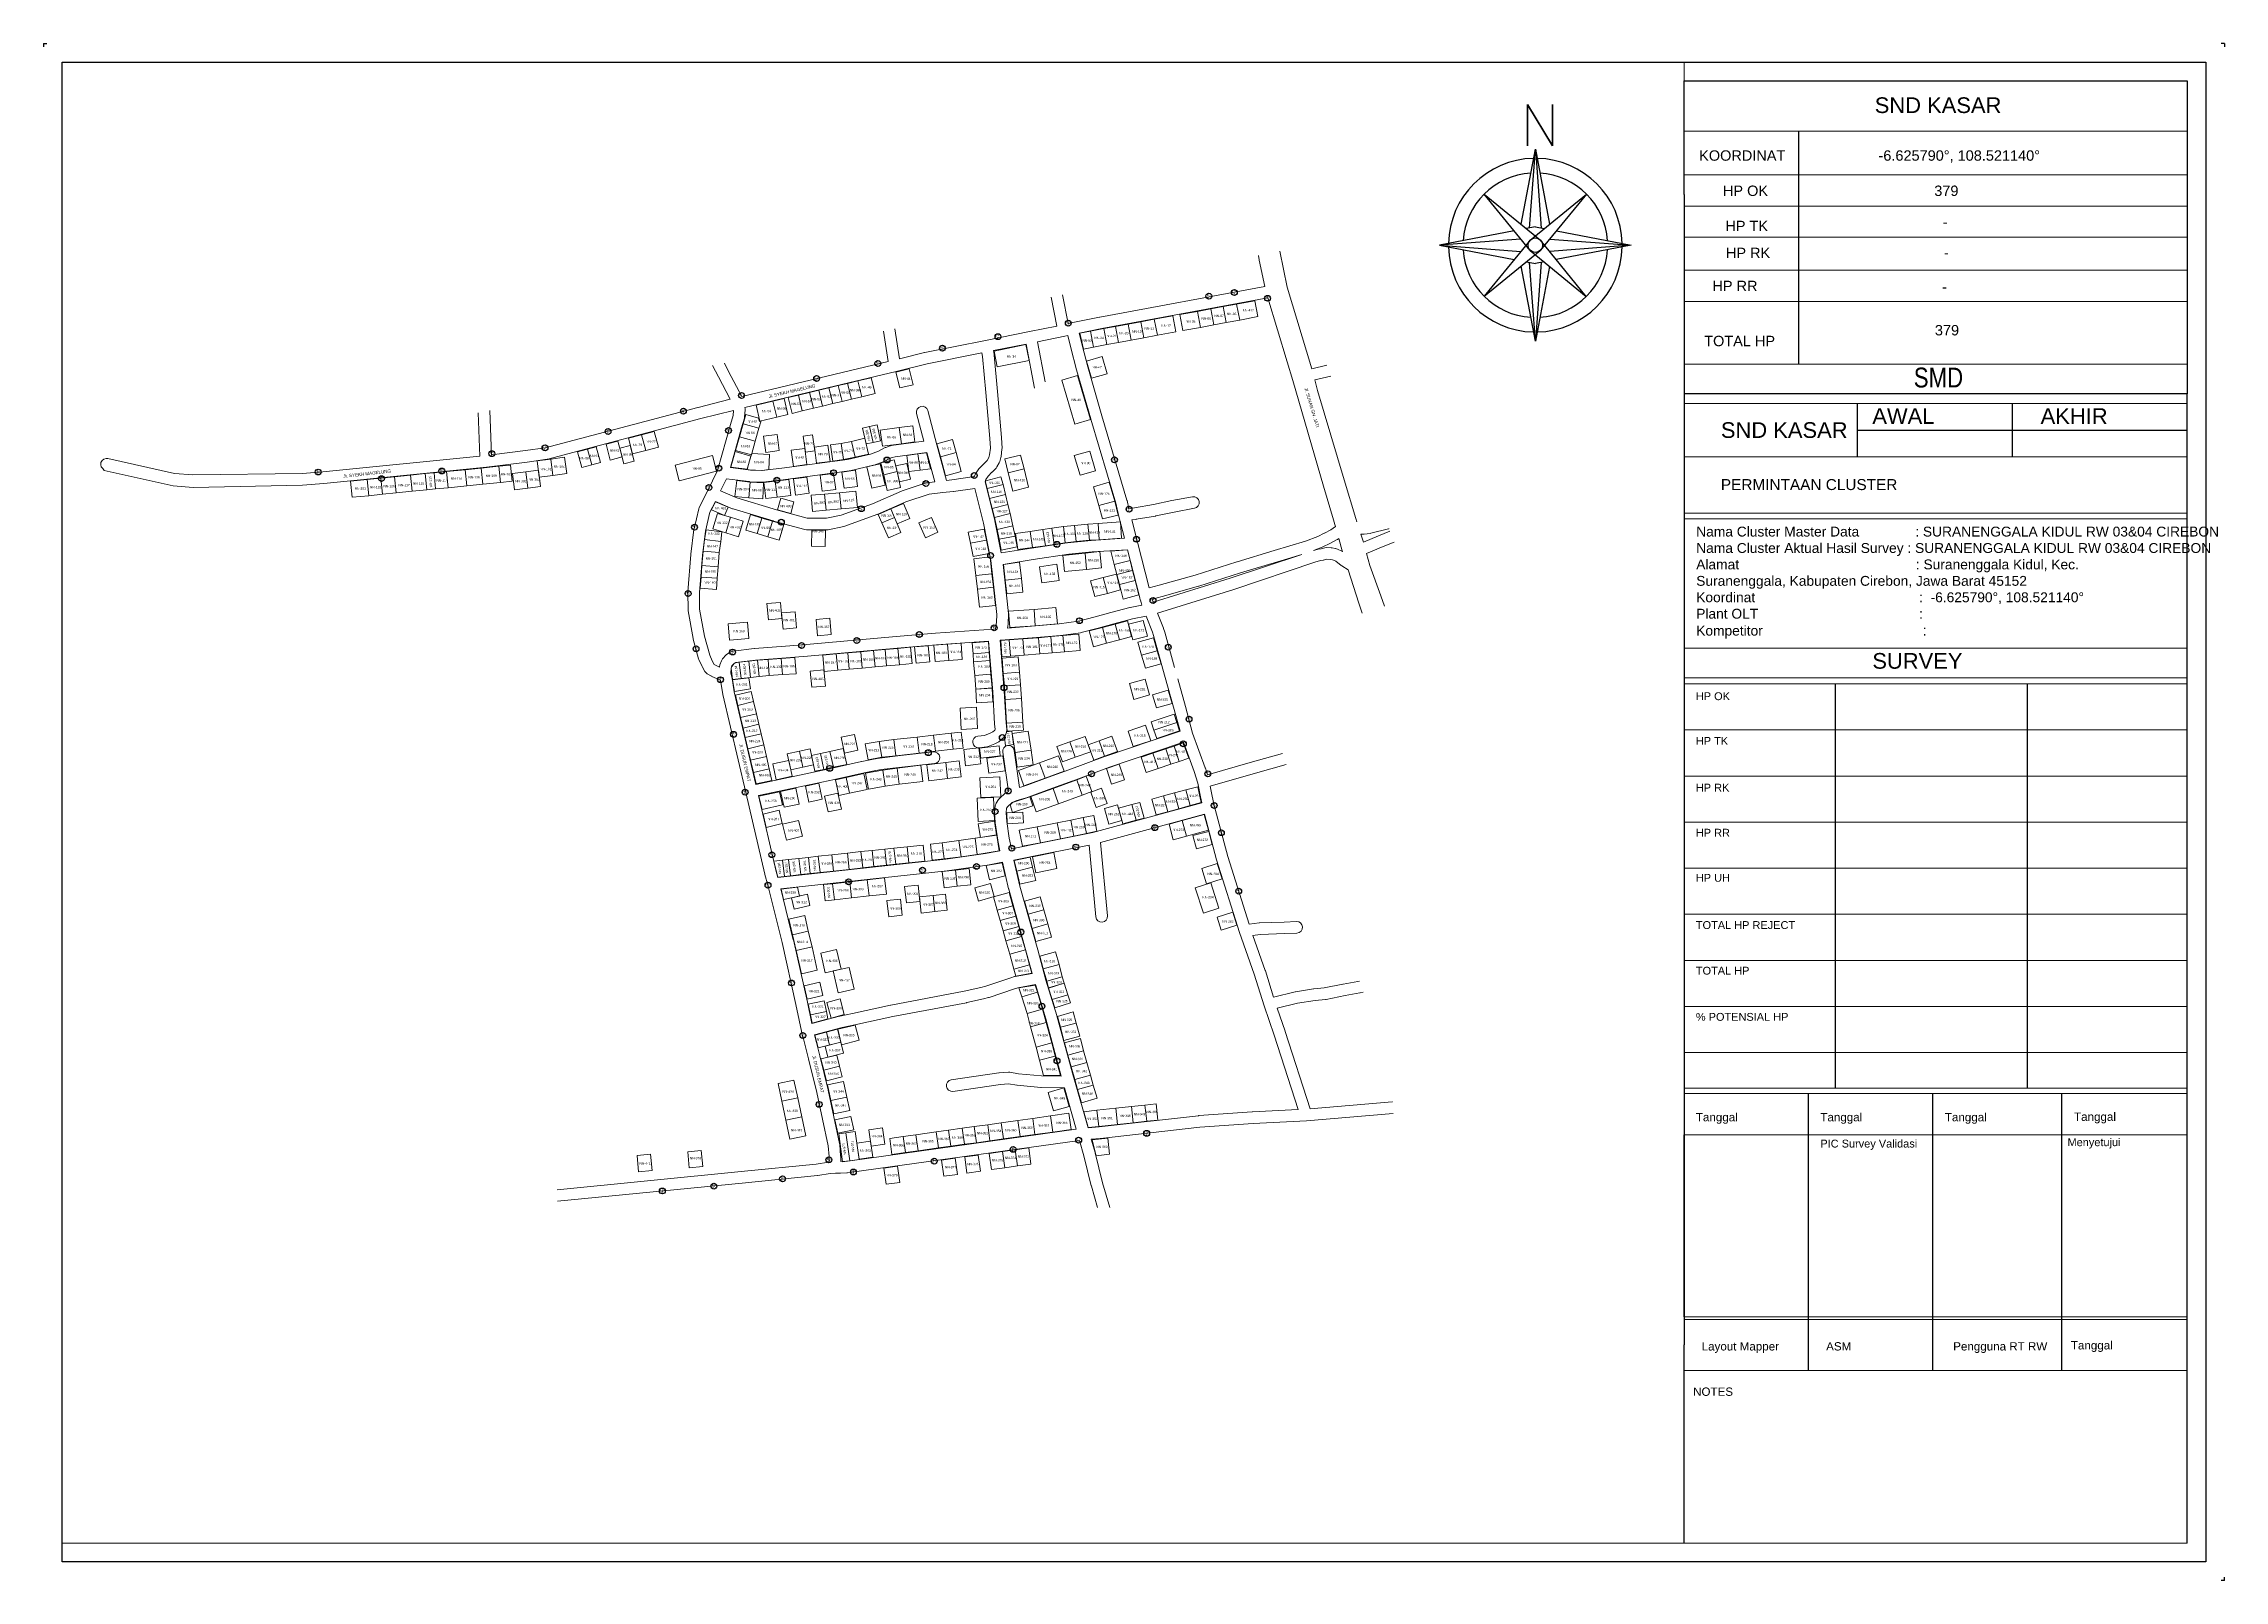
# Paper-space layout 'VALIDASI 1' of a CAD drawing. Header units: inches, sheet in millimetres. Extents: x 671 to 1089, y -1 to 294.
# The model-space entities are those that its viewports show. They can reach past a viewport. Long polylines and large blocks are cut down to what shows.
import ezdxf
from ezdxf.enums import TextEntityAlignment as Align

# ---------------------------------------------------------------- set-up
doc = ezdxf.new("R2010")
doc.units = ezdxf.units.IN
doc.header["$MEASUREMENT"] = 0
for name, color, linetype, lineweight in [('Basic Map', 251, 'Continuous', 9), ('DESIGN SUMMARY', 7, 'Continuous', 0), ('TITLE BLOCK', 7, 'Continuous', 0)]:
    doc.layers.add(name, color=color, linetype=linetype, lineweight=lineweight)
for name, color, linetype in [('ETIKET EMR-FH', 7, 'Continuous'), ('Ext Pole MR', 7, 'Continuous'), ('Home Number', 6, 'Continuous'), ('NEW POLE 7m', 3, 'Continuous')]:
    doc.layers.add(name, color=color, linetype=linetype)
doc.styles.add('Mark', font='arial.ttf', dxfattribs={"width": 0.8, "height": 2.5})
doc.styles.add('Simplex', font='simplex.shx')
doc.styles.get("Standard").update_dxf_attribs({"font": 'arial.ttf'})
doc.styles.add('Title Block 3', font='dgn003.shx')

# ---------------------------------------------------------------- blocks, each defined once
blk = doc.blocks.new('NP7')
at = {"color": 0, "linetype": 'ByBlock', "lineweight": -2}
blk.add_circle((10475.44, -5326.86), 2.01, dxfattribs=at)
at = {"color": 0, "linetype": 'ByBlock', "lineweight": -2, "style": 'Title Block 3', "width": 0.799091}
for s, p in [('NP7', (10475.43, -5326.23)), ('4"', (10475.43, -5327.81))]:
    blk.add_text(s, height=1.339, dxfattribs=at).set_placement(p, align=Align.MIDDLE_CENTER)

msp = doc.modelspace()

# ---------------------------------------------------------------- linework, layer by layer
at = {"layer": 'Basic Map'}
for points in [[(6723.43, 1805.24), (6728.45, 1780.35), (6745.4, 1724.29), (6755.77, 1726.81)], [(6574.12, 1775.1), (6577.88, 1755.36), (6579.77, 1755.79), (6579.88, 1755.81), (6599.55, 1759.72), (6599.6, 1759.73), (6713.2, 1780.83), (6709.3, 1799.06), (6709.28, 1799.17), (6708.71, 1802.27)], [(6458.74, 1751.81), (6461.9, 1731.21), (6479.19, 1735.36), (6479.33, 1735.39), (6521.01, 1743.79), (6551.38, 1749.92), (6570.05, 1753.67), (6566.28, 1773.52)], [(6633.69, 1573.54), (6625.57, 1605.04), (6621.65, 1620.27), (6624.62, 1620.69), (6624.73, 1620.71), (6638, 1622.98), (6638.16, 1623.01), (6650.78, 1625.71), (6664.8, 1628.28), (6666.25, 1628.85), (6667.37, 1629.94), (6667.99, 1631.37), (6668.02, 1632.93), (6667.44, 1634.38), (6666.35, 1635.5), (6664.92, 1636.12), (6663.36, 1636.14), (6649.28, 1633.57), (6649.16, 1633.55), (6636.57, 1630.85), (6623.44, 1628.61), (6619.73, 1628.08), (6618.4, 1633.76), (6618.34, 1633.99), (6601.15, 1691.97), (6591.36, 1725.6), (6587.6, 1740.54), (6585.55, 1748.78), (6601.08, 1751.87), (6715.18, 1773.06), (6728.57, 1728.98), (6732.28, 1716.25), (6753.55, 1643.52), (6760.29, 1620.47), (6761.25, 1617.1), (6761.64, 1615.72), (6758.59, 1613.54), (6754.09, 1611.25), (6754.04, 1611.22), (6749.6, 1608.89), (6741.07, 1605.73), (6719.49, 1599.18), (6694, 1591.46), (6693.94, 1591.45), (6665.34, 1582.34), (6640.41, 1575.31), (6633.69, 1573.54)], [(6341.53, 1728.16), (6344.46, 1722.51), (6353.5, 1705.24), (6454.09, 1729.34), (6450.89, 1750.23)], [(6562.18, 1715.23), (6556.85, 1742.86), (6575.51, 1746.61), (6575.61, 1746.63), (6577.72, 1747.12), (6579.83, 1738.61), (6579.84, 1738.59), (6583.62, 1723.58), (6583.66, 1723.44), (6593.47, 1689.73), (6593.48, 1689.71), (6610.64, 1631.83), (6612.76, 1622.7), (6612.79, 1622.61), (6616.62, 1607.72), (6593.78, 1606.23), (6593.64, 1606.22), (6577.47, 1604.59), (6577.29, 1604.57), (6552.76, 1600.98), (6552.7, 1600.97), (6531.9, 1597.57), (6527.48, 1619.77), (6527.43, 1619.96), (6521.19, 1644.8), (6520.94, 1646.5), (6521.2, 1648.2), (6522.8, 1650.42), (6525.53, 1653.16), (6525.56, 1653.19), (6528.3, 1656), (6528.9, 1656.8), (6530.52, 1659.61), (6530.9, 1660.5), (6531.7, 1663.31), (6531.83, 1663.97), (6532.39, 1669.06), (6532.41, 1669.67), (6532.09, 1676.82), (6532.07, 1677), (6529.24, 1708.67), (6527.03, 1733.72), (6526.98, 1734.12), (6526.48, 1736.73)], [(6526.48, 1736.73), (6549.01, 1741.28), (6554.85, 1710.97)], [(6355.69, 1697.54), (6459.54, 1722.42), (6480.98, 1727.56), (6518.63, 1735.15), (6519.08, 1732.81), (6521.27, 1707.97), (6521.27, 1707.96), (6524.1, 1676.37), (6524.4, 1669.62), (6523.92, 1665.18), (6523.34, 1663.17), (6522.22, 1661.22), (6519.84, 1658.79), (6516.91, 1655.84), (6516.5, 1655.35), (6514.15, 1652.1), (6513.44, 1650.37), (6513.39, 1650.06), (6497.91, 1647.89), (6494.15, 1647.44), (6487.63, 1672.06), (6481.42, 1695.54), (6480.73, 1696.94), (6479.56, 1697.97), (6478.09, 1698.48), (6476.53, 1698.38), (6475.13, 1697.69), (6474.09, 1696.52), (6473.59, 1695.05), (6473.68, 1693.49), (6478.73, 1674.42), (6457.81, 1671.71), (6457.4, 1671.63), (6454.88, 1671.04), (6454.43, 1670.9), (6452.58, 1670.23), (6452.11, 1670.02), (6447.59, 1667.68), (6441.99, 1665.61), (6426.12, 1661.94), (6380.96, 1655.85), (6367.37, 1654.21), (6359.4, 1654.58), (6345.63, 1656.26), (6353.39, 1683.65), (6355.28, 1690.3), (6355.42, 1691.1), (6355.78, 1695.97), (6355.77, 1696.62), (6355.69, 1697.54)], [(6180.16, 1695.59), (6181.3, 1665.05), (6204.81, 1668.03), (6218.35, 1669.96), (6323.34, 1697.71), (6323.39, 1697.72), (6345.5, 1703.27), (6337.37, 1718.81), (6337.36, 1718.82), (6333.37, 1726.51)], [(6776.4, 1619.06), (6775.74, 1621.27), (6767.78, 1647.93), (6749.45, 1709.29), (6747.56, 1716.59), (6758.63, 1719.28)], [(6226.53, 1159.59), (6353.01, 1172.04), (6404.61, 1177.21), (6413.22, 1178.61), (6413.45, 1178.6), (6413.59, 1178.64), (6413.49, 1182.37), (6412.85, 1189.85), (6405.12, 1226.4), (6399.39, 1249.68), (6395.35, 1265.24), (6395.31, 1265.41), (6390.75, 1286.95), (6381.14, 1329.68), (6371.42, 1368.98), (6369.32, 1376.42), (6369.28, 1376.6), (6356.22, 1432.79), (6340.53, 1500.26), (6340.48, 1500.49), (6338.9, 1509.79), (6338.85, 1510.01), (6332.97, 1512.61), (6332.81, 1512.72), (6332.63, 1512.78), (6329.65, 1514.45), (6328.12, 1515.98), (6326.14, 1519.51), (6325.97, 1519.85), (6323.99, 1524.3), (6323.79, 1524.86), (6320.08, 1538.37), (6320, 1538.71), (6316.57, 1557.71), (6316.5, 1558.37), (6316.36, 1570.53), (6316.37, 1570.9), (6318.4, 1596.55), (6318.42, 1596.73), (6320.56, 1613.77), (6320.64, 1614.2), (6323.91, 1627.93), (6324.24, 1628.82), (6329.95, 1640.02), (6336.75, 1654.28), (6345.7, 1685.83), (6347.47, 1692.09), (6347.73, 1695.58), (6325.36, 1689.97), (6220.17, 1662.17), (6219.71, 1662.08), (6205.91, 1660.11), (6205.85, 1660.1), (6177.97, 1656.56), (6177.87, 1656.55), (6066.2, 1645.37), (6066.1, 1645.37), (6051.54, 1644.3), (5976.18, 1642.68), (5962.57, 1643.74), (5915.02, 1654.3), (5914.04, 1655.58)], [(5916.35, 1662.6), (5917.57, 1662.53), (5963.5, 1652.31), (5975.93, 1651.31), (6051.37, 1652.29), (6065.46, 1653.34), (6173.33, 1664.14), (6172.22, 1693.98)], [(5914.04, 1655.58), (5913.08, 1656.8), (5912.66, 1658.31), (5912.85, 1659.86), (5913.61, 1661.22), (5914.84, 1662.18), (5916.35, 1662.6)], [(6342.88, 1648.54), (6358.58, 1646.62), (6358.88, 1646.59), (6367.33, 1646.2), (6368, 1646.22), (6381.94, 1647.91), (6382, 1647.92), (6427.37, 1654.04), (6427.74, 1654.11), (6444.04, 1657.87), (6444.53, 1658.02), (6450.6, 1660.26), (6451.05, 1660.46), (6455.56, 1662.8), (6456.95, 1663.31), (6459.04, 1663.8), (6480.79, 1666.62), (6486.12, 1646.49), (6481.06, 1645.89), (6480.29, 1645.72), (6463.7, 1640.33), (6463.32, 1640.19), (6443.45, 1631.44), (6421.76, 1623.52), (6411.64, 1621.4), (6398.5, 1621.48), (6377.36, 1627.25), (6350, 1635.44), (6338.93, 1640.26), (6342.88, 1648.54)], [(6338.12, 1519.08), (6336.38, 1519.85), (6334.55, 1520.87), (6333.21, 1523.27), (6331.42, 1527.27), (6327.84, 1540.31), (6324.5, 1558.8), (6324.36, 1570.45), (6326.37, 1595.83), (6328.47, 1612.56), (6331.58, 1625.61), (6335.39, 1633.08), (6347.03, 1628.01), (6347.48, 1627.84), (6375.11, 1619.58), (6375.2, 1619.55), (6396.89, 1613.62), (6397.93, 1613.48), (6412.02, 1613.4), (6412.86, 1613.49), (6423.68, 1615.75), (6424.24, 1615.91), (6446.32, 1623.97), (6446.56, 1624.07), (6466.36, 1632.79), (6482.38, 1637.99), (6491.64, 1639.08), (6491.65, 1639.08), (6498.91, 1639.95), (6498.98, 1639.96), (6513.64, 1642.01), (6519.65, 1618.11), (6524.77, 1592.38), (6526.14, 1580.25), (6528.92, 1555.29), (6528.7, 1549.86), (6527.83, 1545.36), (6526.6, 1545.27), (6486.78, 1542.46), (6486.71, 1542.45), (6459.67, 1540.1), (6459.66, 1540.1), (6397.97, 1534.51), (6383.47, 1533.48), (6383.45, 1533.47), (6362.12, 1531.82), (6361.96, 1531.8), (6347.52, 1530.1), (6345.96, 1529.57), (6343.64, 1528.21), (6342.7, 1527.43), (6340.19, 1524.64), (6339.42, 1523.36), (6338.37, 1520.57), (6338.12, 1519.24), (6338.12, 1519.08)], [(6779.05, 1610.58), (6780.64, 1610.46), (6781.45, 1610.48), (6785.6, 1611.02), (6786.08, 1611.11), (6798.1, 1614.2), (6798.32, 1614.26), (6798.51, 1614.32)], [(6799.16, 1612.6), (6791.37, 1609.43), (6791.33, 1609.41), (6780.88, 1605.04), (6779.05, 1610.58)], [(6746.69, 1599.28), (6752.62, 1601.48), (6753.09, 1601.69), (6757.74, 1604.13), (6762.48, 1606.54), (6762.99, 1606.85), (6763.91, 1607.51), (6766.38, 1599), (6766.39, 1598.99), (6766.39, 1598.98), (6766.55, 1598.44), (6766.48, 1598.5), (6765.67, 1599), (6763.52, 1600.01), (6762.99, 1600.21), (6761.76, 1600.59), (6761.39, 1600.68), (6759.42, 1601.08), (6758.7, 1601.16), (6755.29, 1601.23), (6754.29, 1601.12), (6751.82, 1600.53), (6749.71, 1600.17), (6749.22, 1600.05), (6746.69, 1599.28)], [(6783.1, 1597.29), (6794.4, 1602.03), (6802.01, 1605.11)], [(6536.09, 1545.95), (6536.61, 1548.63), (6536.61, 1548.93), (6536.68, 1549.23), (6536.92, 1555.27), (6536.9, 1555.87), (6534.09, 1581.14), (6534.09, 1581.15), (6533.13, 1589.67), (6553.95, 1593.07), (6578.36, 1596.64), (6594.37, 1598.25), (6618.65, 1599.84), (6626.94, 1567.65), (6626.95, 1567.62), (6627.25, 1566.48), (6627.74, 1564.59), (6627.78, 1564.51), (6627.79, 1564.41), (6628.63, 1561.7), (6620.44, 1560.01), (6620.21, 1559.96), (6607.34, 1556.53), (6607.32, 1556.52), (6596.5, 1553.59), (6585.08, 1550.56), (6571.78, 1548.77), (6555.55, 1547.34), (6536.09, 1545.95)], [(6636.4, 1563.65), (6635.74, 1565.8), (6642.48, 1567.58), (6642.54, 1567.6), (6667.58, 1574.65), (6667.71, 1574.69), (6696.34, 1583.81), (6721.81, 1591.52), (6721.81, 1591.52), (6738.54, 1596.6), (6689.38, 1580.14), (6636.4, 1563.65)], [(6795.36, 1561.08), (6792.87, 1568.01), (6785.33, 1588.97), (6783.1, 1597.29)], [(6651.08, 1518.77), (6644.32, 1543), (6644.27, 1543.17), (6643.46, 1545.64), (6643.39, 1545.84), (6639.37, 1556.2), (6691.8, 1572.51), (6691.88, 1572.54), (6747.44, 1591.15), (6751.31, 1592.33), (6753.29, 1592.67), (6753.54, 1592.72), (6755.64, 1593.22), (6758.19, 1593.17), (6759.61, 1592.88), (6760.38, 1592.65), (6761.85, 1591.96), (6765.68, 1588.88), (6766.03, 1588.62), (6770.34, 1585.88)], [(6770.34, 1585.88), (6777.84, 1562.97), (6780.06, 1556.22)], [(6531, 1392.6), (6521, 1390.77), (6493.74, 1386.96), (6378.21, 1374.37), (6377.05, 1378.5), (6364.93, 1430.63), (6417.3, 1441.78), (6417.33, 1441.79), (6437.59, 1446.3), (6444.49, 1447.62), (6449.33, 1448.53), (6463.59, 1450.25), (6486.04, 1452.75), (6487.53, 1453.22), (6488.73, 1454.23), (6489.44, 1455.61), (6489.58, 1457.17), (6489.1, 1458.66), (6488.1, 1459.85), (6486.71, 1460.57), (6485.16, 1460.7), (6462.68, 1458.2), (6462.65, 1458.19), (6448.24, 1456.46), (6447.97, 1456.42), (6443, 1455.48), (6436.03, 1454.15), (6435.91, 1454.13), (6415.61, 1449.6), (6363.12, 1438.42), (6348.35, 1501.96), (6346.77, 1511.17), (6346.76, 1511.25), (6346.37, 1513.3), (6346.37, 1513.3), (6346.05, 1514.98), (6346.11, 1518.41), (6346.65, 1519.86), (6348.24, 1521.63), (6349.3, 1522.25), (6362.82, 1523.85), (6384.05, 1525.5), (6398.58, 1526.53), (6398.65, 1526.54), (6460.37, 1532.13), (6487.37, 1534.48), (6523.21, 1537.01), (6526, 1502), (6527.3, 1480.09), (6527.32, 1479.92), (6527.69, 1476.27), (6527.51, 1475.77), (6527.22, 1475.42), (6526.17, 1474.64), (6524.34, 1473.69), (6520.4, 1472.09), (6515.75, 1471.54), (6514.27, 1471.05), (6513.08, 1470.04), (6512.37, 1468.64), (6512.25, 1467.09), (6512.74, 1465.6), (6513.75, 1464.42), (6515.14, 1463.71), (6516.7, 1463.59), (6521.88, 1464.21), (6522.91, 1464.48), (6527.51, 1466.35), (6527.84, 1466.49), (6530.13, 1467.67), (6530.69, 1468.03), (6532.39, 1469.3), (6533.09, 1469.96), (6534.12, 1471.22), (6534.79, 1472.38), (6535.52, 1474.38), (6535.74, 1476.16), (6535.28, 1480.65), (6533.98, 1502.52), (6533.98, 1502.6), (6531.19, 1537.59), (6531.43, 1537.6), (6556.16, 1539.36), (6556.22, 1539.36), (6572.58, 1540.81), (6572.76, 1540.83), (6586.4, 1542.67), (6586.89, 1542.77), (6598.56, 1545.86), (6598.58, 1545.86), (6609.41, 1548.8), (6622.16, 1552.2), (6631.59, 1554.14), (6635.89, 1543.05), (6636.64, 1540.76), (6644.25, 1513.47), (6650.85, 1489.8), (6654.84, 1475), (6634.99, 1468.27), (6603.75, 1457.8), (6603.62, 1457.76), (6578.47, 1448.35), (6561.9, 1442.37), (6561.87, 1442.36), (6550.25, 1438.06), (6546.07, 1436.61), (6544.5, 1436.19), (6540.84, 1461.75), (6540.32, 1463.22), (6539.28, 1464.38), (6537.87, 1465.06), (6536.32, 1465.14), (6534.84, 1464.63), (6533.68, 1463.58), (6533.01, 1462.18), (6532.92, 1460.62), (6536.79, 1433.58), (6535.66, 1433.08), (6534.54, 1432.35), (6530.63, 1428.73), (6530.02, 1428.02), (6528.39, 1425.58), (6527.74, 1423.73), (6527.32, 1419.38), (6527.31, 1418.8), (6527.64, 1412.32), (6527.68, 1411.91), (6529.52, 1399.98), (6529.55, 1399.8), (6531, 1392.6)], [(6725.17, 1459.63), (6704.55, 1453.8), (6704.54, 1453.8), (6673.63, 1444.99), (6672.29, 1449.61), (6672.2, 1449.88), (6663.5, 1473.63), (6658.57, 1491.9), (6658.56, 1491.93), (6653.27, 1510.91)], [(6657.27, 1467.38), (6664.64, 1447.26), (6667, 1439.11), (6668.79, 1429.91), (6668.82, 1429.8), (6669.73, 1425.72), (6594.98, 1405.37), (6561.62, 1398.61), (6538.86, 1394.09), (6537.41, 1401.28), (6535.62, 1412.93), (6535.32, 1418.91), (6535.61, 1421.97), (6536.41, 1423.18), (6539.49, 1426.03), (6542.51, 1427.36), (6548.3, 1428.93), (6548.56, 1429.01), (6552.91, 1430.52), (6552.98, 1430.54), (6564.63, 1434.85), (6581.2, 1440.83), (6581.25, 1440.85), (6606.36, 1450.24), (6637.54, 1460.69), (6637.56, 1460.69), (6657.27, 1467.38)], [(6733.91, 1295.6), (6719.11, 1292.03), (6713.51, 1310.17), (6713.46, 1310.32), (6704.96, 1334.51), (6710.02, 1335.2), (6726.8, 1335.72), (6726.87, 1335.72), (6735.25, 1336.14), (6736.77, 1336.51), (6738.02, 1337.44), (6738.82, 1338.78), (6739.05, 1340.33), (6738.67, 1341.84), (6737.74, 1343.09), (6736.4, 1343.9), (6734.86, 1344.13), (6726.51, 1343.71), (6709.56, 1343.19), (6709.15, 1343.15), (6702.36, 1342.23), (6687.66, 1388.7), (6678.36, 1423.81), (6676.63, 1431.49), (6675.52, 1437.21), (6706.73, 1446.1), (6727.74, 1452.04)], [(6591.57, 1202.18), (6582.19, 1234.82), (6581.49, 1237.25), (6570.19, 1279.29), (6570.15, 1279.44), (6562.66, 1303.63), (6557.05, 1324.49), (6557.04, 1324.52), (6544.75, 1368.45), (6540.56, 1386.28), (6563.18, 1390.76), (6563.2, 1390.76), (6592.33, 1396.67), (6596.97, 1347.18), (6597.42, 1345.69), (6598.4, 1344.48), (6599.78, 1343.74), (6601.33, 1343.57), (6602.83, 1344.02), (6604.04, 1345.01), (6604.78, 1346.38), (6604.94, 1347.93), (6600.2, 1398.5), (6671.64, 1417.95), (6679.96, 1386.56), (6680.01, 1386.38), (6695.74, 1336.6), (6695.78, 1336.48), (6705.89, 1307.74), (6712.57, 1286.09), (6712.61, 1285.95), (6719.54, 1265.99), (6736.13, 1214.75), (6704.56, 1213.07), (6704.49, 1213.07), (6667.72, 1210.51), (6667.55, 1210.5), (6599.2, 1202.8), (6591.57, 1202.18)], [(6401.69, 1273.87), (6398.57, 1288.63), (6398.56, 1288.68), (6388.94, 1331.48), (6388.92, 1331.56), (6380.26, 1366.55), (6494.59, 1379.01), (6494.76, 1379.03), (6522.19, 1382.86), (6522.36, 1382.88), (6532.7, 1384.77), (6536.98, 1366.54), (6537.02, 1366.38), (6549.33, 1322.39), (6553.25, 1308.38)], [(6553.25, 1308.38), (6541.56, 1306.29), (6541.06, 1306.17), (6538.47, 1305.35), (6538.4, 1305.32), (6521.18, 1299.55), (6517.8, 1298.75), (6517.79, 1298.75), (6506.5, 1296.06), (6455.9, 1286.54), (6455.78, 1286.52), (6429.57, 1280.72), (6420.85, 1278.91), (6420.64, 1278.86)], [(6403.52, 1266.08), (6422.58, 1271.1), (6431.22, 1272.89), (6431.27, 1272.9), (6457.44, 1278.69), (6508.08, 1288.22), (6508.27, 1288.26), (6519.63, 1290.97), (6523.18, 1291.8), (6523.54, 1291.9), (6540.91, 1297.73), (6543.23, 1298.46), (6555.47, 1300.65)], [(6555.47, 1300.65), (6562.49, 1277.14), (6573.07, 1237.75), (6559.58, 1237.86), (6543.71, 1239.36), (6537.78, 1240.35), (6536.81, 1240.4), (6530.57, 1239.92), (6530.3, 1239.89), (6497.54, 1235.15), (6496.06, 1234.63), (6494.9, 1233.59), (6494.23, 1232.18), (6494.15, 1230.62), (6494.67, 1229.15), (6495.71, 1227.99), (6497.12, 1227.32), (6498.68, 1227.24), (6531.31, 1231.95), (6536.93, 1232.38), (6542.53, 1231.45), (6542.82, 1231.41), (6559, 1229.88), (6559.34, 1229.86), (6575.32, 1229.73), (6583.51, 1201.25), (6428.12, 1179.49), (6425.38, 1179.11), (6421.58, 1179.01)], [(6778.13, 1303.12), (6777.04, 1302.87), (6766.95, 1301.01), (6766.87, 1300.99), (6753.91, 1298.35), (6746.78, 1297.68), (6746.51, 1297.65), (6734.2, 1295.66), (6733.91, 1295.6)], [(6744.37, 1215.28), (6727.14, 1268.5), (6727.11, 1268.58), (6721.62, 1284.41), (6735.63, 1287.78), (6747.65, 1289.73), (6754.87, 1290.4), (6755.3, 1290.46), (6768.44, 1293.15), (6778.57, 1295.02), (6778.73, 1295.05), (6780.71, 1295.5)], [(6420.64, 1278.86), (6401.69, 1273.87)], [(6421.58, 1179.01), (6421.48, 1182.7), (6421.47, 1182.93), (6420.8, 1190.78), (6420.73, 1191.26), (6412.93, 1228.12), (6412.9, 1228.25), (6407.15, 1251.62), (6407.14, 1251.67), (6404.75, 1260.86), (6403.52, 1266.08)], [(6411.65, 1268.04), (6413.87, 1259.1)], [(6800.83, 1219.99), (6800.8, 1219.99), (6744.37, 1215.28)], [(6596.4, 1185), (6596.4, 1185.06), (6593.79, 1194.33), (6599.91, 1194.83), (6600.03, 1194.84), (6668.36, 1202.54), (6705.02, 1205.09), (6741.75, 1207.04), (6741.87, 1207.05), (6801.44, 1212.02)], [(6598.17, 1147.41), (6593.86, 1162.1), (6593.85, 1162.19), (6593.81, 1162.27), (6588.68, 1182.96), (6585.72, 1193.48), (6429.22, 1171.56), (6429.21, 1171.56), (6426.25, 1171.16), (6425.82, 1171.12), (6421.44, 1171), (6417.87, 1170.84), (6417.87, 1170.84), (6417.86, 1170.84), (6414.27, 1170.68), (6405.78, 1169.29), (6405.65, 1169.29), (6405.53, 1169.26), (6353.81, 1164.08), (6353.8, 1164.08), (6226.75, 1151.58)], [(6606.53, 1147.36), (6601.56, 1164.28), (6596.43, 1184.94), (6596.4, 1185)]]:
    msp.add_lwpolyline(points, dxfattribs=at)
for points in [[(6695.83, 1757.78), (6686.6, 1756.05), (6684.52, 1767.05), (6693.75, 1768.79)], [(6708.27, 1760.12), (6695.83, 1757.78), (6693.75, 1768.79), (6706.19, 1771.12)], [(6668.86, 1752.74), (6656.78, 1750.6), (6654.7, 1761.6), (6666.78, 1763.75)], [(6678.09, 1754.48), (6668.86, 1752.74), (6666.78, 1763.75), (6676.01, 1765.48)], [(6686.6, 1756.05), (6678.09, 1754.48), (6676.01, 1765.48), (6684.52, 1767.05)], [(6621.2, 1743.94), (6612.47, 1742.31), (6610.39, 1753.32), (6619.12, 1754.94)], [(6630.01, 1745.66), (6621.2, 1743.94), (6619.12, 1754.94), (6627.93, 1756.66)], [(6639.23, 1747.39), (6630.01, 1745.66), (6627.93, 1756.66), (6637.15, 1758.4)], [(6651.95, 1749.79), (6639.23, 1747.39), (6637.15, 1758.4), (6649.87, 1760.79)], [(6595.24, 1739.13), (6588.47, 1737.83), (6585.88, 1748.7), (6593.16, 1750.13)], [(6604.47, 1740.86), (6595.24, 1739.13), (6593.16, 1750.13), (6602.39, 1751.87)], [(6612.47, 1742.31), (6604.47, 1740.86), (6602.39, 1751.87), (6610.39, 1753.32)], [(6551.08, 1729.93), (6529.18, 1725.51), (6526.95, 1736.49), (6548.85, 1740.9)], [(6594.06, 1717.71), (6590.57, 1729.62), (6601.32, 1732.77), (6604.81, 1720.86)], [(6445.11, 1707.22), (6435.97, 1705.05), (6433.37, 1715.94), (6442.5, 1718.12)], [(6471.25, 1713.32), (6462.12, 1711.15), (6459.51, 1722.04), (6468.65, 1724.22)], [(6582.43, 1686.16), (6573.64, 1716.51), (6584.39, 1719.66), (6593.18, 1689.3)], [(6416.05, 1700.32), (6408.97, 1698.62), (6406.37, 1709.52), (6413.45, 1711.22)], [(6422.45, 1701.83), (6416.05, 1700.32), (6413.45, 1711.22), (6419.84, 1712.72)], [(6428.82, 1703.34), (6422.45, 1701.83), (6419.84, 1712.72), (6426.21, 1714.23)], [(6435.97, 1705.05), (6428.82, 1703.34), (6426.21, 1714.23), (6433.37, 1715.94)], [(6385.24, 1692.88), (6377.5, 1691.03), (6374.9, 1701.92), (6382.64, 1703.77)], [(6395.09, 1695.28), (6388.08, 1693.62), (6385.48, 1704.51), (6392.48, 1706.18)], [(6402.69, 1697.12), (6395.09, 1695.28), (6392.48, 1706.18), (6400.08, 1708.02)], [(6408.97, 1698.62), (6402.69, 1697.12), (6400.08, 1708.02), (6406.37, 1709.52)], [(6377.5, 1691.03), (6365.88, 1688.27), (6363.28, 1699.16), (6374.9, 1701.92)], [(6365.01, 1690.34), (6365.71, 1688.07), (6366.7, 1688.36), (6365.29, 1683.46), (6354.51, 1686.5), (6356.36, 1692.89)], [(6365.29, 1683.46), (6362.74, 1674.43), (6351.96, 1677.46), (6354.51, 1686.5)], [(6436.57, 1683.47), (6441.39, 1684.57), (6443.87, 1673.65), (6439.04, 1672.55)], [(6441.39, 1684.57), (6446.46, 1685.71), (6448.94, 1674.78), (6443.87, 1673.65)], [(6448.67, 1682.05), (6461.73, 1683.83), (6463.22, 1672.73), (6450.15, 1670.94)], [(6461.73, 1683.83), (6471.04, 1685.06), (6472.52, 1673.96), (6463.22, 1672.73)], [(6271.13, 1663.62), (6263.04, 1661.52), (6260.19, 1672.35), (6268.27, 1674.45)], [(6287.49, 1668.05), (6278.4, 1665.66), (6275.55, 1676.49), (6284.63, 1678.88)], [(6296.13, 1670.3), (6287.49, 1668.05), (6284.63, 1678.88), (6293.27, 1681.13)], [(6362.74, 1674.43), (6360.05, 1665.02), (6349.27, 1668.06), (6351.96, 1677.46)], [(6368.44, 1677.87), (6377.74, 1679.15), (6379.27, 1668.05), (6369.96, 1666.78)], [(6395.65, 1677.93), (6402.07, 1678.82), (6403.6, 1667.72), (6397.18, 1666.83)], [(6421.75, 1672.76), (6428.9, 1674.34), (6431.42, 1663.43), (6423.33, 1661.79)], [(6428.9, 1674.34), (6438.05, 1676.44), (6440.57, 1665.53), (6431.42, 1663.43)], [(6498.42, 1675.69), (6500.89, 1666.63), (6490.08, 1663.68), (6487.62, 1672.74)], [(6250.29, 1658.11), (6243.4, 1656.35), (6240.54, 1667.18), (6247.43, 1668.94)], [(6256.24, 1659.69), (6250.29, 1658.11), (6247.43, 1668.94), (6253.38, 1670.52)], [(6279.56, 1660.69), (6272.47, 1658.8), (6269.62, 1669.63), (6276.7, 1671.52)], [(6359.72, 1664.23), (6357.12, 1655.13), (6345.9, 1656.58), (6348.94, 1667.27)], [(6387.47, 1668.24), (6396.78, 1669.51), (6398.31, 1658.41), (6389, 1657.14)], [(6403.4, 1670.37), (6412.7, 1671.64), (6414.23, 1660.55), (6404.93, 1659.27)], [(6414.52, 1671.88), (6421.75, 1672.76), (6423.33, 1661.79), (6416.05, 1660.79)], [(6586.05, 1651.01), (6582.05, 1664.53), (6592.8, 1667.68), (6596.8, 1654.16)], [(6223.56, 1650.96), (6214.25, 1649.76), (6212.8, 1660.86), (6222.12, 1662.07)], [(6233.12, 1652.25), (6223.56, 1650.96), (6222.12, 1662.07), (6231.67, 1663.36)], [(6336.14, 1653.76), (6310.5, 1647.12), (6307.64, 1657.95), (6333.28, 1664.59)], [(6358.88, 1660.85), (6360.41, 1665.95), (6372.56, 1665.4), (6372.06, 1654.91), (6367.48, 1654.41), (6358.56, 1654.83), (6357.2, 1655.07)], [(6449.18, 1659.63), (6458.34, 1661.69), (6460.21, 1653.5), (6451.05, 1651.43)], [(6466.95, 1664.7), (6474.56, 1665.7), (6476.05, 1654.59), (6468.44, 1653.59)], [(6474.56, 1665.7), (6480.53, 1666.5), (6483.3, 1655.55), (6476.05, 1654.59)], [(6500.89, 1666.63), (6504.42, 1653.59), (6493.62, 1650.64), (6490.08, 1663.68)], [(6545.23, 1664.96), (6547.61, 1655.4), (6536.74, 1652.66), (6534.37, 1662.22)], [(6142.99, 1641.6), (6137, 1641.02), (6135.86, 1652.16), (6141.85, 1652.75)], [(6151.62, 1642.47), (6142.99, 1641.6), (6141.85, 1652.75), (6150.48, 1653.61)], [(6164.44, 1643.72), (6151.62, 1642.47), (6150.48, 1653.61), (6163.3, 1654.86)], [(6175.36, 1644.82), (6164.44, 1643.72), (6163.3, 1654.86), (6174.22, 1655.97)], [(6187.58, 1646.07), (6175.36, 1644.82), (6174.22, 1655.97), (6186.44, 1657.21)], [(6195.67, 1646.88), (6187.58, 1646.07), (6186.44, 1657.21), (6194.53, 1658.02)], [(6206.48, 1642.23), (6197.17, 1641.02), (6195.73, 1652.13), (6205.04, 1653.34)], [(6215.12, 1643.34), (6206.48, 1642.23), (6205.04, 1653.34), (6213.67, 1654.45)], [(6407.28, 1651.08), (6416.58, 1652.35), (6418.11, 1641.25), (6408.81, 1639.98)], [(6422.29, 1653.15), (6431.6, 1654.42), (6433.13, 1643.32), (6423.82, 1642.05)], [(6439.51, 1656.74), (6448.67, 1658.81), (6452, 1644.26), (6442.84, 1642.2)], [(6451.05, 1651.43), (6460.21, 1653.5), (6462.69, 1642.57), (6453.53, 1640.5)], [(6459.42, 1657.48), (6467.06, 1659.17), (6469.54, 1648.24), (6461.9, 1646.55)], [(6547.61, 1655.4), (6550.69, 1642.86), (6539.82, 1640.12), (6536.74, 1652.66)], [(6097.1, 1636.97), (6085.52, 1635.85), (6084.38, 1646.99), (6095.96, 1648.11)], [(6106.45, 1637.92), (6097.1, 1636.97), (6095.96, 1648.11), (6105.31, 1649.06)], [(6115.88, 1638.89), (6106.45, 1637.92), (6105.31, 1649.06), (6114.74, 1650.03)], [(6126.83, 1640.01), (6115.88, 1638.89), (6114.74, 1650.03), (6125.69, 1651.15)], [(6137, 1641.02), (6126.83, 1640.01), (6125.69, 1651.15), (6135.86, 1652.16)], [(6350.09, 1647.48), (6359.14, 1646.37), (6358.29, 1635.5), (6348.71, 1636.36)], [(6359.14, 1646.37), (6368.52, 1645.91), (6367.97, 1634.72), (6358.29, 1635.5)], [(6368.72, 1646.1), (6376.48, 1647.01), (6377.81, 1635.89), (6370.04, 1634.97)], [(6376.48, 1647.01), (6385.81, 1648.12), (6387.14, 1637), (6377.81, 1635.89)], [(6388.96, 1648.53), (6398.26, 1649.8), (6399.79, 1638.7), (6390.48, 1637.43)], [(6531.72, 1649.88), (6533.11, 1644.57), (6522.25, 1641.84), (6521.09, 1646.43), (6521.24, 1647.25)], [(6599.09, 1630.2), (6595.31, 1643.17), (6606.07, 1646.32), (6609.9, 1633.14)], [(6401.09, 1637.22), (6410.44, 1638.07), (6411.47, 1626.92), (6402.12, 1626.06)], [(6410.44, 1638.07), (6420.71, 1638.97), (6421.73, 1627.82), (6411.47, 1626.92)], [(6420.71, 1638.97), (6431.93, 1640), (6432.96, 1628.85), (6421.73, 1627.82)], [(6533.11, 1644.57), (6534.78, 1637.77), (6523.92, 1635.03), (6522.25, 1641.84)], [(6534.78, 1637.77), (6536.53, 1630.83), (6525.66, 1628.1), (6523.92, 1635.03)], [(6335.46, 1632.85), (6344.04, 1629.06), (6341.56, 1623.43), (6332.69, 1627.29)], [(6380.24, 1635.25), (6389.3, 1632.78), (6387.12, 1624.76), (6378.06, 1627.22)], [(6455.96, 1627.9), (6464.58, 1631.64), (6469.04, 1621.36), (6460.43, 1617.63)], [(6536.53, 1630.83), (6538.07, 1624.63), (6527.21, 1621.9), (6525.66, 1628.1)], [(6601.46, 1620.99), (6599.09, 1630.2), (6609.9, 1633.14), (6612.37, 1623.54)], [(6336.7, 1624.81), (6345.69, 1622.1), (6342.46, 1611.37), (6333.47, 1614.08)], [(6359.44, 1623.97), (6367.35, 1621.59), (6364.12, 1610.86), (6356.21, 1613.25)], [(6447.28, 1624.13), (6455.89, 1627.87), (6458.47, 1621.93), (6449.86, 1618.2)], [(6538.07, 1624.63), (6539.81, 1616.35), (6529.01, 1613.81), (6527.21, 1621.9)], [(6345.69, 1622.1), (6354.52, 1619.43), (6351.29, 1608.7), (6342.46, 1611.37)], [(6367.35, 1621.59), (6374.62, 1619.42), (6371.39, 1608.69), (6364.12, 1610.86)], [(6374.62, 1619.42), (6382.35, 1617.06), (6379.12, 1606.34), (6371.39, 1608.69)], [(6449.86, 1618.2), (6458.47, 1621.93), (6462.94, 1611.66), (6454.32, 1607.92)], [(6475.27, 1618.35), (6483.89, 1622.08), (6488.35, 1611.81), (6479.74, 1608.07)], [(6539.81, 1616.35), (6541.38, 1609.19), (6530.4, 1606.96), (6529.01, 1613.81)], [(6583.38, 1605.36), (6575.84, 1604.56), (6574.61, 1615.67), (6582.26, 1616.5)], [(6592.49, 1606.28), (6583.38, 1605.36), (6582.26, 1616.5), (6591.37, 1617.42)], [(6599.21, 1606.7), (6592.49, 1606.28), (6591.37, 1617.42), (6598.51, 1617.88)], [(6614.62, 1607.73), (6599.21, 1606.7), (6598.51, 1617.88), (6613.91, 1618.91)], [(6339.87, 1612.09), (6339.03, 1605.51), (6327.91, 1606.87), (6328.99, 1613.39)], [(6401.58, 1613.35), (6410.97, 1613.26), (6410.88, 1602.06), (6401.49, 1602.15)], [(6520.2, 1614.04), (6521.72, 1606.48), (6510.74, 1604.25), (6509.22, 1611.81)], [(6541.38, 1609.19), (6542.88, 1601.8), (6531.9, 1599.57), (6530.4, 1606.96)], [(6553.38, 1601.3), (6543.39, 1599.85), (6541.77, 1610.93), (6551.77, 1612.39)], [(6562.22, 1602.59), (6553.38, 1601.3), (6551.77, 1612.39), (6560.6, 1613.67)], [(6568.25, 1603.46), (6562.22, 1602.59), (6560.6, 1613.67), (6566.64, 1614.55)], [(6575.84, 1604.56), (6568.25, 1603.46), (6566.64, 1614.55), (6574.61, 1615.67)], [(6339.03, 1605.51), (6338.02, 1597.88), (6326.85, 1598.76), (6327.91, 1606.87)], [(6521.72, 1606.48), (6523.58, 1597.28), (6512.6, 1595.05), (6510.74, 1604.25)], [(6338.02, 1597.88), (6337.23, 1588.1), (6326.06, 1588.98), (6326.85, 1598.76)], [(6524.26, 1594.84), (6525.52, 1583.33), (6514.39, 1582.04), (6513.13, 1593.55)], [(6590.61, 1586.27), (6575.33, 1584.77), (6574.21, 1595.92), (6589.49, 1597.41)], [(6600.74, 1587.38), (6590.61, 1586.27), (6589.49, 1597.41), (6599.62, 1598.53)], [(6609.62, 1589.56), (6607.18, 1598.89), (6618.64, 1599.67), (6620.47, 1592.35)], [(6337.23, 1588.1), (6336.61, 1580.14), (6325.44, 1581.02), (6326.06, 1588.98)], [(6544.43, 1591.28), (6545.77, 1580.05), (6534.64, 1578.75), (6533.35, 1589.54)], [(6571.73, 1578.68), (6559.88, 1576.96), (6558.26, 1588.04), (6570.12, 1589.76)], [(6611.35, 1582.79), (6609.62, 1589.56), (6620.47, 1592.35), (6622.2, 1585.58)], [(6336.61, 1580.14), (6335.99, 1572.42), (6324.82, 1573.3), (6325.44, 1581.02)], [(6525.52, 1583.33), (6526.59, 1574.01), (6515.46, 1572.71), (6514.39, 1582.04)], [(6545.77, 1580.05), (6546.84, 1570.72), (6535.72, 1569.42), (6534.64, 1578.75)], [(6604.86, 1569.8), (6596.24, 1567.56), (6593.36, 1578.38), (6601.98, 1580.62)], [(6613.93, 1572.2), (6604.86, 1569.8), (6601.98, 1580.62), (6611.05, 1583.03)], [(6613.14, 1575.77), (6611.35, 1582.79), (6622.2, 1585.58), (6623.99, 1578.56)], [(6526.59, 1574.01), (6528.03, 1561.49), (6516.9, 1560.19), (6515.46, 1572.71)], [(6615.65, 1565.87), (6613.14, 1575.77), (6623.99, 1578.56), (6626.5, 1568.67)], [(6370.75, 1562.75), (6380.1, 1563.58), (6381.1, 1552.43), (6371.75, 1551.6)], [(6555.24, 1547.56), (6537.8, 1546.3), (6536.98, 1557.47), (6554.43, 1558.73)], [(6570.49, 1548.85), (6555.24, 1547.56), (6554.43, 1558.73), (6569.51, 1560.01)], [(6380.85, 1556.35), (6390.2, 1557.18), (6391.2, 1546.02), (6381.85, 1545.19)], [(6404.6, 1551.8), (6413.96, 1552.64), (6414.96, 1541.48), (6405.6, 1540.65)], [(6621.48, 1540.05), (6613.16, 1537.85), (6610.28, 1548.68), (6618.6, 1550.87)], [(6632.35, 1540.39), (6622.36, 1537.72), (6619.48, 1548.54), (6629.47, 1551.22)], [(6344.09, 1548.76), (6357.3, 1549.97), (6358.3, 1538.81), (6345.1, 1537.61)], [(6604.33, 1535.51), (6595.25, 1533.1), (6592.37, 1543.93), (6601.45, 1546.33)], [(6613.16, 1537.85), (6604.33, 1535.51), (6601.45, 1546.33), (6610.28, 1548.68)], [(6523.04, 1536.75), (6523.64, 1529.18), (6512.47, 1528.29), (6511.87, 1535.86)], [(6538.24, 1526.64), (6532.32, 1526.2), (6531.5, 1537.38), (6537.43, 1537.81)], [(6547.61, 1527.31), (6538.24, 1526.64), (6537.43, 1537.81), (6546.79, 1538.49)], [(6558.31, 1528.08), (6547.61, 1527.31), (6546.79, 1538.49), (6557.49, 1539.25)], [(6566.95, 1528.85), (6558.39, 1528.08), (6557.41, 1539.24), (6565.97, 1540.01)], [(6575.28, 1529.57), (6566.95, 1528.85), (6565.97, 1540.01), (6574.3, 1540.73)], [(6586.24, 1530.54), (6575.28, 1529.57), (6574.3, 1540.73), (6585.26, 1541.7)], [(6628.41, 1527.3), (6625.89, 1536.24), (6636.66, 1539.3), (6639.19, 1530.36)], [(6426.41, 1528.79), (6435.36, 1529.58), (6436.36, 1518.42), (6427.41, 1517.63)], [(6435.36, 1529.58), (6444.11, 1530.39), (6445.11, 1519.23), (6436.36, 1518.42)], [(6444.11, 1530.39), (6451.97, 1531.11), (6452.97, 1519.95), (6445.11, 1519.23)], [(6451.97, 1531.11), (6460.89, 1531.88), (6461.89, 1520.73), (6452.97, 1519.95)], [(6460.89, 1531.88), (6469.56, 1532.67), (6470.56, 1521.52), (6461.89, 1520.73)], [(6472.35, 1532.91), (6481.7, 1533.74), (6482.7, 1522.59), (6473.35, 1521.76)], [(6485.52, 1534.11), (6494.94, 1534.81), (6495.77, 1523.64), (6486.35, 1522.93)], [(6494.94, 1534.81), (6504.3, 1535.5), (6505.13, 1524.33), (6495.77, 1523.64)], [(6523.64, 1529.18), (6524.09, 1523.62), (6512.92, 1522.73), (6512.47, 1528.29)], [(6630.97, 1518.26), (6628.41, 1527.3), (6639.19, 1530.36), (6641.74, 1521.32)], [(6346.22, 1518.44), (6346.77, 1519.75), (6348.22, 1521.44), (6349.27, 1522.07), (6351.75, 1522.36), (6353.03, 1511.23), (6347.12, 1510.56)], [(6351.75, 1522.36), (6358.26, 1523.12), (6359.53, 1511.99), (6353.03, 1511.23)], [(6358.26, 1523.12), (6364.2, 1523.78), (6365.44, 1512.69), (6359.53, 1511.99)], [(6364.2, 1523.78), (6371.55, 1524.34), (6372.37, 1513.17), (6365.44, 1512.69)], [(6371.55, 1524.34), (6380.58, 1525.03), (6381.41, 1513.86), (6372.37, 1513.17)], [(6380.58, 1525.03), (6389.95, 1525.71), (6390.78, 1514.54), (6381.41, 1513.86)], [(6409.14, 1527.25), (6418.49, 1528.08), (6419.49, 1516.92), (6410.14, 1516.09)], [(6418.49, 1528.08), (6426.41, 1528.79), (6427.41, 1517.63), (6419.49, 1516.92)], [(6524.09, 1523.62), (6524.8, 1514.19), (6513.63, 1513.3), (6512.92, 1522.73)], [(6543.58, 1526.08), (6544.4, 1515.63), (6533.23, 1514.73), (6532.41, 1525.18)], [(6400.6, 1516.37), (6409.95, 1517.2), (6410.95, 1506.04), (6401.6, 1505.21)], [(6544.4, 1515.63), (6545.23, 1506.92), (6534.05, 1506.23), (6533.23, 1514.73)], [(6348.49, 1502.28), (6347.17, 1510.29), (6358.28, 1511.71), (6359.54, 1504.16)], [(6524.8, 1514.19), (6525.54, 1504.83), (6514.37, 1503.94), (6513.63, 1513.3)], [(6623.1, 1496.89), (6619.98, 1507.81), (6630.76, 1510.87), (6633.88, 1499.95)], [(6350.67, 1492.75), (6349.06, 1499.72), (6359.96, 1502.29), (6361.57, 1495.32)], [(6525.56, 1504.5), (6526.13, 1495.13), (6514.95, 1494.44), (6514.38, 1503.81)], [(6545.23, 1506.92), (6545.8, 1497.54), (6534.62, 1496.85), (6534.05, 1506.23)], [(6638.55, 1491.07), (6636, 1500.1), (6646.78, 1503.16), (6649.33, 1494.12)], [(6352.64, 1484.36), (6350.67, 1492.75), (6361.57, 1495.32), (6363.54, 1486.93)], [(6545.8, 1497.54), (6546.78, 1481.29), (6535.6, 1480.6), (6534.62, 1496.85)], [(6354.35, 1477.14), (6352.64, 1484.36), (6363.54, 1486.93), (6365.25, 1479.71)], [(6514.86, 1491.55), (6515.61, 1476.83), (6504.43, 1476.14), (6503.68, 1490.86)], [(6634.98, 1481.43), (6650.72, 1486.69), (6652.66, 1480.94), (6636.91, 1475.69)], [(6355.85, 1470.7), (6354.35, 1477.14), (6365.25, 1479.71), (6366.75, 1473.27)], [(6546.78, 1481.29), (6547.11, 1475.64), (6535.93, 1474.95), (6535.6, 1480.6)], [(6619.11, 1475.03), (6631.09, 1479.06), (6634.64, 1468.44), (6622.66, 1464.41)], [(6636.91, 1475.69), (6652.66, 1480.94), (6654.57, 1475.17), (6638.82, 1469.92)], [(6357.65, 1462.92), (6355.85, 1470.7), (6366.75, 1473.27), (6368.55, 1465.49)], [(6421.73, 1470.8), (6430.91, 1472.77), (6433.27, 1461.82), (6424.08, 1459.85)], [(6474.18, 1470.96), (6485.38, 1472.27), (6486.74, 1461.15), (6475.54, 1459.84)], [(6485.38, 1472.27), (6497.48, 1473.62), (6498.84, 1462.5), (6486.74, 1461.15)], [(6497.48, 1473.62), (6504.32, 1474.41), (6505.67, 1463.29), (6498.84, 1462.5)], [(6539.1, 1475.03), (6540.43, 1465.73), (6534.92, 1464.95), (6534.02, 1470.97), (6534.92, 1472.25), (6535.6, 1474.18), (6535.7, 1474.52)], [(6550.45, 1474.98), (6552.44, 1461.92), (6541.35, 1460.33), (6539.36, 1473.38)], [(6579, 1467.59), (6589.55, 1471.38), (6593.38, 1460.85), (6582.83, 1457.06)], [(6599.12, 1468.33), (6607.95, 1471.53), (6611.78, 1461), (6602.95, 1457.8)], [(6359.47, 1455.11), (6357.65, 1462.92), (6368.55, 1465.49), (6370.37, 1457.68)], [(6438.34, 1466.24), (6447.98, 1467.96), (6449.67, 1457), (6440.45, 1455.23)], [(6447.98, 1467.96), (6457.94, 1469.17), (6459.3, 1458.05), (6449.67, 1457)], [(6457.94, 1469.17), (6474.18, 1470.96), (6475.54, 1459.84), (6459.3, 1458.05)], [(6516.95, 1463.38), (6530.36, 1464.95), (6531.22, 1457.92), (6517.81, 1456.36)], [(6570.17, 1464.39), (6579, 1467.59), (6582.83, 1457.06), (6574, 1453.86)], [(6591.66, 1465.63), (6599.12, 1468.33), (6602.95, 1457.8), (6595.48, 1455.1)], [(6645.05, 1462.87), (6650.69, 1464.75), (6654.24, 1454.13), (6648.6, 1452.25)], [(6650.69, 1464.75), (6657.09, 1466.91), (6660.91, 1456.44), (6654.24, 1454.13)], [(6361.48, 1446.6), (6359.47, 1455.11), (6370.37, 1457.68), (6372.39, 1449.17)], [(6384.77, 1459.45), (6393.21, 1461.25), (6395.57, 1450.3), (6387.13, 1448.49)], [(6393.21, 1461.25), (6400.45, 1462.81), (6402.8, 1451.86), (6395.57, 1450.3)], [(6401.42, 1458.35), (6407.51, 1459.66), (6409.86, 1448.71), (6403.77, 1447.4)], [(6407.51, 1459.66), (6414.09, 1461.07), (6416.45, 1450.12), (6409.86, 1448.71)], [(6414.09, 1461.07), (6423.28, 1463.03), (6425.63, 1452.08), (6416.45, 1450.12)], [(6506.05, 1462.28), (6516.55, 1463.54), (6517.91, 1452.42), (6507.41, 1451.16)], [(6532.97, 1458.12), (6534.49, 1447.76), (6523.41, 1446.16), (6521.89, 1456.52)], [(6552.44, 1461.92), (6553.88, 1451.72), (6542.79, 1450.13), (6541.35, 1460.33)], [(6558.28, 1453.22), (6571.3, 1457.97), (6575.12, 1447.44), (6562.1, 1442.69)], [(6628.08, 1457.2), (6636.14, 1459.89), (6639.7, 1449.27), (6631.64, 1446.58)], [(6636.14, 1459.89), (6645.05, 1462.87), (6648.6, 1452.25), (6639.7, 1449.27)], [(6374.81, 1452.54), (6385.74, 1454.88), (6388.1, 1443.93), (6377.17, 1441.59)], [(6450.37, 1448.28), (6460.25, 1449.61), (6461.61, 1438.49), (6452.09, 1437.2)], [(6460.25, 1449.61), (6476.52, 1451.51), (6477.88, 1440.39), (6461.61, 1438.49)], [(6480.63, 1451.93), (6493.68, 1453.52), (6495.04, 1442.4), (6481.99, 1440.81)], [(6493.68, 1453.52), (6503, 1454.65), (6504.36, 1443.53), (6495.04, 1442.4)], [(6543.68, 1447.85), (6558.28, 1453.22), (6562.1, 1442.69), (6547.5, 1437.32)], [(6604.16, 1449.22), (6613.07, 1452.19), (6616.62, 1441.57), (6607.72, 1438.6)], [(6363.32, 1438.7), (6361.48, 1446.6), (6372.39, 1449.17), (6374.25, 1441.17)], [(6417.81, 1441.63), (6425.24, 1443.21), (6427.59, 1432.26), (6420.17, 1430.68)], [(6425.24, 1443.21), (6437.34, 1445.84), (6439.69, 1434.89), (6427.59, 1432.26)], [(6438.52, 1446.12), (6450.37, 1448.28), (6452.09, 1437.2), (6440.63, 1435.12)], [(6530.87, 1443.55), (6531.52, 1429.86), (6517.85, 1429.27), (6517.2, 1442.96)], [(6583.75, 1441.54), (6590.35, 1443.93), (6594.17, 1433.41), (6587.57, 1431.01)], [(6380.15, 1433.57), (6390.65, 1435.78), (6393, 1424.82), (6382.51, 1422.62)], [(6397.26, 1437.2), (6406.45, 1439.17), (6408.8, 1428.22), (6399.62, 1426.25)], [(6552.18, 1429.97), (6567.53, 1435.62), (6571.35, 1425.09), (6556, 1419.44)], [(6567.53, 1435.62), (6583.75, 1441.54), (6587.57, 1431.01), (6571.35, 1425.09)], [(6593.42, 1433.1), (6600.88, 1435.78), (6604.7, 1425.25), (6597.24, 1422.57)], [(6658.84, 1434.61), (6667.13, 1436.81), (6669.39, 1425.87), (6661.79, 1423.8)], [(6367.43, 1421.19), (6365.29, 1430.33), (6379.38, 1433.33), (6381.44, 1424.42)], [(6410.45, 1430.36), (6419.64, 1432.33), (6421.99, 1421.38), (6412.81, 1419.41)], [(6526.57, 1429.44), (6527.27, 1413.43), (6516.08, 1412.93), (6515.38, 1428.94)], [(6551.6, 1429.85), (6553.64, 1423.58), (6539.62, 1419.06), (6537.91, 1424.29), (6539.72, 1426.01)], [(6635.49, 1428.25), (6643.41, 1430.4), (6646.35, 1419.59), (6638.44, 1417.44)], [(6643.41, 1430.4), (6651.03, 1432.49), (6653.98, 1421.68), (6646.35, 1419.59)], [(6651.03, 1432.49), (6658.84, 1434.61), (6661.79, 1423.8), (6653.98, 1421.68)], [(6370.32, 1408.83), (6368.17, 1417.98), (6379.08, 1420.55), (6381.22, 1411.41)], [(6602.88, 1421.79), (6611.94, 1424.27), (6614.9, 1413.46), (6605.85, 1410.99)], [(6612.57, 1421.98), (6621.63, 1424.46), (6624.59, 1413.66), (6615.54, 1411.18)], [(6621.63, 1424.46), (6627.21, 1425.98), (6630.18, 1415.18), (6624.59, 1413.66)], [(6384.25, 1400.12), (6381.55, 1411), (6392.45, 1413.58), (6395.15, 1402.69)], [(6546.83, 1419.26), (6547.19, 1411.86), (6535.99, 1411.36), (6535.64, 1418.76)], [(6570.44, 1412.02), (6579.66, 1413.8), (6581.8, 1402.81), (6572.58, 1401.02)], [(6579.66, 1413.8), (6588.27, 1415.63), (6590.51, 1404.65), (6581.8, 1402.81)], [(6588.27, 1415.63), (6595.46, 1417.07), (6597.7, 1406.25), (6590.51, 1404.65)], [(6647.26, 1411.07), (6656.34, 1413.58), (6659.28, 1402.77), (6650.21, 1400.26)], [(6656.34, 1413.58), (6671.44, 1417.69), (6674.39, 1406.88), (6659.28, 1402.77)], [(6527.19, 1412.97), (6528.64, 1403.69), (6517.57, 1401.95), (6516.12, 1411.22)], [(6544.29, 1406.82), (6556.7, 1409.28), (6558.84, 1398.29), (6546.43, 1395.83)], [(6556.7, 1409.28), (6570.44, 1412.02), (6572.58, 1401.02), (6558.84, 1398.29)], [(6666.08, 1394.15), (6663.7, 1403.24), (6674.53, 1406.08), (6676.91, 1397)], [(6504.23, 1388.6), (6492.56, 1387.07), (6491.33, 1398.21), (6502.66, 1399.69)], [(6515.42, 1390.2), (6504.23, 1388.6), (6502.66, 1399.69), (6513.85, 1401.29)], [(6530.51, 1392.73), (6515.42, 1390.2), (6513.85, 1401.29), (6528.83, 1403.39)], [(6436.68, 1380.98), (6427.35, 1379.95), (6426.12, 1391.09), (6435.45, 1392.11)], [(6444.37, 1381.82), (6436.68, 1380.98), (6435.45, 1392.11), (6443.15, 1392.96)], [(6453.09, 1382.73), (6444.37, 1381.82), (6443.15, 1392.96), (6451.86, 1393.86)], [(6459.31, 1383.4), (6453.09, 1382.73), (6451.86, 1393.86), (6458.08, 1394.54)], [(6468.39, 1384.37), (6459.31, 1383.4), (6458.08, 1394.54), (6467.16, 1395.5)], [(6479.43, 1385.55), (6468.39, 1384.37), (6467.16, 1395.5), (6478.2, 1396.68)], [(6492.56, 1387.07), (6484.48, 1386.19), (6483.25, 1397.32), (6491.33, 1398.21)], [(6553.48, 1388.64), (6567.95, 1391.45), (6570.15, 1380.47), (6555.68, 1377.65)], [(6382.76, 1375.1), (6378.23, 1374.59), (6375.62, 1385.58), (6381.53, 1386.23)], [(6386.9, 1375.53), (6382.76, 1375.1), (6381.53, 1386.23), (6385.67, 1386.67)], [(6394, 1376.33), (6386.9, 1375.53), (6385.67, 1386.67), (6392.77, 1387.46)], [(6400.55, 1377.03), (6394, 1376.33), (6392.77, 1387.46), (6399.33, 1388.17)], [(6407.31, 1377.77), (6400.55, 1377.03), (6399.33, 1388.17), (6406.08, 1388.9)], [(6416.64, 1378.79), (6407.31, 1377.77), (6406.08, 1388.9), (6415.41, 1389.93)], [(6427.35, 1379.95), (6416.64, 1378.79), (6415.41, 1389.93), (6426.12, 1391.09)], [(6523.81, 1372.79), (6521.49, 1382.6), (6532.53, 1384.52), (6534.7, 1375.39)], [(6542.57, 1378.79), (6540.83, 1386.13), (6551.8, 1388.33), (6553.47, 1381.39)], [(6501.68, 1368.35), (6492.54, 1367.34), (6491.31, 1378.47), (6500.45, 1379.48)], [(6511.01, 1369.37), (6501.68, 1368.35), (6500.45, 1379.48), (6509.78, 1380.5)], [(6544.74, 1369.65), (6542.57, 1378.79), (6553.47, 1381.39), (6555.64, 1372.25)], [(6673.09, 1369.98), (6669.73, 1380.48), (6680.39, 1383.9), (6683.75, 1373.4)], [(6417.16, 1358.94), (6410.93, 1358.28), (6409.7, 1369.42), (6415.93, 1370.08)], [(6428.94, 1360.28), (6417.16, 1358.94), (6415.93, 1370.08), (6427.71, 1371.42)], [(6440.97, 1361.63), (6428.94, 1360.28), (6427.71, 1371.42), (6439.74, 1372.77)], [(6452.89, 1362.89), (6440.97, 1361.63), (6439.74, 1372.77), (6451.66, 1374.02)], [(6516.26, 1358.16), (6513.71, 1367.2), (6524.49, 1370.24), (6527.04, 1361.21)], [(6670.92, 1349.74), (6665.33, 1367.32), (6676, 1370.74), (6681.59, 1353.16)], [(6382.19, 1359.09), (6380.47, 1366.3), (6391.71, 1367.7), (6393.11, 1361.59)], [(6389.43, 1352.56), (6387.69, 1360.28), (6398.61, 1362.78), (6400.34, 1355.06)], [(6475.96, 1357.92), (6466.63, 1356.9), (6465.4, 1368.04), (6474.74, 1369.06)], [(6494.76, 1351.83), (6486.27, 1350.9), (6485.04, 1362.03), (6493.54, 1362.96)], [(6529.17, 1351.91), (6526.62, 1360.94), (6537.4, 1363.99), (6539.95, 1354.95)], [(6463.84, 1348.31), (6454.51, 1347.29), (6453.28, 1358.42), (6462.61, 1359.44)], [(6486.27, 1350.9), (6476.93, 1349.88), (6475.71, 1361.01), (6485.04, 1362.03)], [(6550.42, 1349.06), (6547.88, 1358.1), (6558.66, 1361.14), (6561.2, 1352.1)], [(6388.32, 1334.99), (6385.91, 1345.61), (6396.83, 1348.11), (6399.24, 1337.49)], [(6531.2, 1344.73), (6529.17, 1351.91), (6539.95, 1354.95), (6541.98, 1347.78)], [(6553.13, 1339.31), (6550.42, 1349.06), (6561.2, 1352.1), (6563.91, 1342.36)], [(6683.22, 1338.09), (6680.36, 1347.04), (6691.03, 1350.46), (6693.89, 1341.51)], [(6533.21, 1337.61), (6531.2, 1344.73), (6541.98, 1347.78), (6543.99, 1340.65)], [(6535.13, 1330.81), (6533.21, 1337.61), (6543.99, 1340.65), (6545.91, 1333.86)], [(6555.67, 1330.27), (6553.13, 1339.31), (6563.91, 1342.36), (6566.45, 1333.32)], [(6390.88, 1324.16), (6388.32, 1334.99), (6399.24, 1337.49), (6401.8, 1326.66)], [(6537.73, 1321.52), (6535.12, 1330.86), (6545.92, 1333.82), (6548.53, 1324.47)], [(6394.5, 1308.02), (6390.88, 1324.16), (6401.8, 1326.66), (6405.42, 1310.52)], [(6410.83, 1308.78), (6407.78, 1322.23), (6418.7, 1324.73), (6421.75, 1311.28)], [(6540.51, 1311.32), (6537.73, 1321.52), (6548.53, 1324.47), (6551.32, 1314.27)], [(6560.82, 1311.57), (6558.47, 1320.21), (6569.27, 1323.17), (6571.62, 1314.53)], [(6419.82, 1294.97), (6416.4, 1310.02), (6427.32, 1312.52), (6430.74, 1297.47)], [(6541.82, 1306.46), (6540.51, 1311.32), (6551.32, 1314.27), (6552.91, 1308.56)], [(6563.14, 1302.98), (6560.82, 1311.57), (6571.62, 1314.53), (6573.86, 1306.06)], [(6564.45, 1298.36), (6563.14, 1302.98), (6573.86, 1306.06), (6575.16, 1301.64)], [(6398.39, 1290.66), (6396.31, 1299.82), (6407.23, 1302.32), (6409.31, 1293.16)], [(6546.03, 1292.18), (6544.06, 1298.45), (6555.25, 1300.36), (6556.74, 1295.46)], [(6567.01, 1290.3), (6564.47, 1298.3), (6575.15, 1301.69), (6577.68, 1293.68)], [(6423.99, 1280.01), (6414.93, 1277.57), (6412, 1288.39), (6421.07, 1290.83)], [(6549.61, 1280.77), (6546.03, 1292.18), (6556.74, 1295.46), (6560.29, 1283.71)], [(6568.77, 1284.69), (6567.01, 1290.3), (6577.68, 1293.68), (6579.45, 1288.08)], [(6400.69, 1279.9), (6399.12, 1287.12), (6410.07, 1289.48), (6411.64, 1282.26)], [(6552.06, 1271.71), (6549.61, 1280.77), (6560.29, 1283.71), (6562.88, 1274.64)], [(6401.88, 1274.21), (6400.69, 1279.9), (6411.64, 1282.26), (6412.71, 1277.09)], [(6572.58, 1271.27), (6570.56, 1278.67), (6581.3, 1281.96), (6583.39, 1274.2)], [(6419.38, 1270.1), (6421.62, 1261), (6405.96, 1257.18), (6403.78, 1265.94)], [(6434.28, 1262.47), (6422.14, 1259.29), (6419.42, 1270.08), (6431.47, 1272.68)], [(6555.8, 1257.66), (6552.06, 1271.71), (6562.88, 1274.64), (6566.61, 1260.6)], [(6575.03, 1262.21), (6572.58, 1271.27), (6583.39, 1274.2), (6585.84, 1265.14)], [(6421.65, 1261.01), (6423.51, 1253.42), (6412.63, 1250.76), (6410.77, 1258.34)], [(6577.71, 1252.21), (6575.48, 1260.59), (6586.29, 1263.52), (6588.52, 1255.14)], [(6558.25, 1248.6), (6555.8, 1257.66), (6566.61, 1260.6), (6569.06, 1251.53)], [(6579.89, 1244.16), (6577.71, 1252.21), (6588.52, 1255.14), (6590.68, 1247.17)], [(6418.79, 1252.18), (6420.74, 1244.53), (6409.86, 1241.86), (6407.91, 1249.51)], [(6561.04, 1238.19), (6558.25, 1248.6), (6569.06, 1251.53), (6572.67, 1238.09)], [(6582.42, 1235.37), (6579.89, 1244.16), (6590.68, 1247.17), (6593.18, 1238.46)], [(6420.74, 1244.53), (6422.52, 1237.19), (6411.64, 1234.53), (6409.86, 1241.86)], [(6389.37, 1234.95), (6392.03, 1222.68), (6381.07, 1220.38), (6378.41, 1232.64)], [(6423.46, 1234.04), (6425.77, 1223.15), (6414.81, 1220.85), (6412.5, 1231.73)], [(6584.4, 1228.45), (6582.42, 1235.37), (6593.18, 1238.46), (6595.17, 1231.54)], [(6567.9, 1213.81), (6564.25, 1226.45), (6575.02, 1229.55), (6578.67, 1216.9)], [(6586.99, 1219.42), (6584.4, 1228.45), (6595.17, 1231.54), (6597.76, 1222.52)], [(6392.03, 1222.68), (6394.78, 1209.73), (6383.81, 1207.42), (6381.07, 1220.38)], [(6425.77, 1223.15), (6427.69, 1213.96), (6416.73, 1211.66), (6414.81, 1220.85)], [(6631.92, 1206.68), (6622.59, 1205.66), (6621.35, 1216.79), (6630.69, 1217.81)], [(6639.64, 1207.52), (6631.92, 1206.68), (6630.69, 1217.81), (6638.41, 1218.66)], [(6567.41, 1199.24), (6555.09, 1197.53), (6553.52, 1208.62), (6565.83, 1210.33)], [(6580, 1201.09), (6567.41, 1199.24), (6565.83, 1210.33), (6578.43, 1212.18)], [(6598.92, 1203.12), (6591.74, 1202.34), (6588.65, 1213.24), (6597.69, 1214.26)], [(6611.88, 1204.46), (6598.92, 1203.12), (6597.69, 1214.26), (6610.65, 1215.59)], [(6622.59, 1205.66), (6611.88, 1204.46), (6610.65, 1215.59), (6621.35, 1216.79)], [(6394.78, 1209.73), (6397.52, 1196.67), (6386.56, 1194.37), (6383.81, 1207.42)], [(6428.52, 1209.99), (6430.44, 1200.8), (6419.48, 1198.5), (6417.56, 1207.69)], [(6514.77, 1191.92), (6506.52, 1190.81), (6504.94, 1201.9), (6513.19, 1203.01)], [(6524.15, 1193.2), (6514.77, 1191.92), (6513.19, 1203.01), (6522.57, 1204.29)], [(6533.44, 1194.51), (6524.15, 1193.2), (6522.57, 1204.29), (6531.87, 1205.6)], [(6544.82, 1196.13), (6533.44, 1194.51), (6531.87, 1205.6), (6543.24, 1207.22)], [(6555.09, 1197.53), (6544.82, 1196.13), (6543.24, 1207.22), (6553.52, 1208.62)], [(6427.71, 1179.53), (6422.81, 1178.85), (6420.1, 1197.94), (6425.01, 1198.63)], [(6434.15, 1180.43), (6427.71, 1179.53), (6425.01, 1198.63), (6431.44, 1199.52)], [(6451.76, 1190.94), (6442.46, 1189.63), (6440.88, 1200.72), (6450.18, 1202.03)], [(6466.05, 1185.06), (6456.75, 1183.75), (6455.18, 1194.84), (6464.48, 1196.15)], [(6474.83, 1186.22), (6466.05, 1185.06), (6464.48, 1196.15), (6473.26, 1197.31)], [(6488.69, 1188.27), (6474.83, 1186.22), (6473.26, 1197.31), (6487.12, 1199.36)], [(6497.22, 1189.49), (6488.69, 1188.27), (6487.12, 1199.36), (6495.65, 1200.58)], [(6506.52, 1190.81), (6497.22, 1189.49), (6495.65, 1200.58), (6504.94, 1201.9)], [(6443.52, 1181.92), (6434.22, 1180.61), (6432.65, 1191.7), (6441.94, 1193.01)], [(6606.44, 1183.98), (6597.11, 1182.96), (6594.4, 1193.93), (6605.21, 1195.12)], [(6291.91, 1172.88), (6282.56, 1171.95), (6281.44, 1183.1), (6290.79, 1184.03)], [(6326.75, 1175.5), (6317.41, 1174.56), (6316.29, 1185.71), (6325.63, 1186.64)], [(6501.72, 1170.11), (6492.42, 1168.8), (6490.85, 1179.89), (6500.15, 1181.2)], [(6517.62, 1172.31), (6508.32, 1171), (6506.75, 1182.09), (6516.04, 1183.4)], [(6534.41, 1174.71), (6525.11, 1173.4), (6523.53, 1184.49), (6532.83, 1185.8)], [(6543.04, 1175.9), (6534.41, 1174.71), (6532.83, 1185.8), (6541.46, 1186.99)], [(6552.34, 1177.21), (6543.04, 1175.9), (6541.46, 1186.99), (6550.76, 1188.3)], [(6462.13, 1164.6), (6452.83, 1163.29), (6451.25, 1174.38), (6460.55, 1175.69)]]:
    msp.add_lwpolyline(points, close=True, dxfattribs=at)

# ---------------------------------------------------------------- block references
at = {"layer": 'NEW POLE 7m'}
for p, xscale, yscale, zscale in [((-3806.33, 7103.95), 1.000528805638826, 1.000528805638826, 1.000528805638826), ((-3788.8, 7106.41), 1.000528805638826, 1.000528805638826, 1.000528805638826), ((-3765.98, 7102.45), 1.000528805638826, 1.000528805638826, 1.000528805638826), ((-3902.99, 7085.34), 1.000528805638826, 1.000528805638826, 1.000528805638826), ((-3951.35, 7076.02), 1.000528805638826, 1.000528805638826, 1.000528805638826), ((-3989.52, 7068.13), 1.000528805638826, 1.000528805638826, 1.000528805638826), ((-4033.9, 7057.61), 1.000528805638826, 1.000528805638826, 1.000528805638826), ((-4076.04, 7047.32), 1.000528805638826, 1.000528805638826, 1.000528805638826), ((-4127.65, 7035.56), 1.000528805638826, 1.000528805638826, 1.000528805638826), ((-4167.64, 7024.82), 1.000528805638826, 1.000528805638826, 1.000528805638826), ((-4219.44, 7010.75), 1.000528805638826, 1.000528805638826, 1.000528805638826), ((-4136.63, 7011.5), 1.000531136802774, 1.000531136802774, 1.000531136802774), ((-4299.36, 6995.54), 1.000528805638826, 1.000528805638826, 1.000528805638826), ((-4262.79, 6999.56), 1.000528805638826, 1.000528805638826, 1.000528805638826), ((-4027.66, 6991.2), 1.000530437643575, 1.000530437643575, 1.000530437643575), ((-3871.27, 6991.34), 1.000529378747036, 1.000529378747036, 1.000529378747036), ((-4418.77, 6982.9), 1.000528805638826, 1.000528805638826, 1.000528805638826), ((-4333.74, 6983.65), 1.000528805638826, 1.000528805638826, 1.000528805638826), ((-4143.3, 6985.58), 1.000531203550511, 1.000531203550511, 1.000531203550511), ((-4064.36, 6982.47), 1.000530677697254, 1.000530677697254, 1.000530677697254), ((-3967.64, 6980.59), 1.000530009088963, 1.000530009088963, 1.000530009088963), ((-4375.23, 6978.41), 1.000528805638826, 1.000528805638826, 1.000528805638826), ((-4103.43, 6977.3), 1.000530940472122, 1.000530940472122, 1.000530940472122), ((-4000.91, 6975.02), 1.000530234067422, 1.000530234067422, 1.000530234067422), ((-4150.11, 6972.27), 1.000531240663184, 1.000531240663184, 1.000531240663184), ((-4045.32, 6957.71), 1.000530541617457, 1.000530541617457, 1.000530541617457), ((-3861.21, 6957.39), 1.000529302469106, 1.000529302469106, 1.000529302469106), ((-4160, 6945.02), 1.000531277281788, 1.000531277281788, 1.000531277281788), ((-4100.33, 6948.45), 1.000530909394238, 1.000530909394238, 1.000530909394238), ((-3856.13, 6936.67), 1.000529256787425, 1.000529256787425, 1.000529256787425), ((-3910.83, 6933.19), 1.00052962446166, 1.00052962446166, 1.00052962446166), ((-3956.4, 6925.52), 1.000529909574789, 1.000529909574789, 1.000529909574789), ((-4164.42, 6899.32), 1.000531313292015, 1.000531313292015, 1.000531313292015), ((-3844.73, 6894.5), 1.000529195297968, 1.000529195297968, 1.000529195297968), ((-3895.38, 6880.65), 1.000529525082444, 1.000529525082444, 1.000529525082444), ((-4005.43, 6871.21), 1.000530268043224, 1.000530268043224, 1.000530268043224), ((-3953.97, 6875.7), 1.000529922767592, 1.000529922767592, 1.000529922767592), ((-4048.44, 6867.02), 1.000530560804033, 1.000530560804033, 1.000530560804033), ((-4158.97, 6861.37), 1.000531282017294, 1.000531282017294, 1.000531282017294), ((-4133.85, 6859.12), 1.000531139064646, 1.000531139064646, 1.000531139064646), ((-4086.39, 6863.67), 1.000530816125613, 1.000530816125613, 1.000530816125613), ((-3834.23, 6862.47), 1.00052911910363, 1.00052911910363, 1.00052911910363), ((-4142.21, 6840.08), 1.000531198564762, 1.000531198564762, 1.000531198564762), ((-3947.19, 6834.56), 1.000529906420127, 1.000529906420127, 1.000529906420127), ((-3819.95, 6812.92), 1.000529019865858, 1.000529019865858, 1.000529019865858), ((-4133.17, 6802.51), 1.000531137161602, 1.000531137161602, 1.000531137161602), ((-3948.38, 6800.38), 1.000529890300827, 1.000529890300827, 1.000529890300827), ((-3823.9, 6795.94), 1.000529019220272, 1.000529019220272, 1.000529019220272), ((-3999.23, 6789.9), 1.000530227793936, 1.000530227793936, 1.000530227793936), ((-4067.1, 6779.07), 1.000530685455037, 1.000530685455037, 1.000530685455037), ((-3886.98, 6775.37), 1.000529468962926, 1.000529468962926, 1.000529468962926), ((-3807, 6775.34), 1.00052892847977, 1.00052892847977, 1.00052892847977), ((-4125.23, 6762.71), 1.000531083197628, 1.000531083197628, 1.000531083197628), ((-3944.4, 6763.51), 1.000529851352514, 1.000529851352514, 1.000529851352514), ((-3953.33, 6749.4), 1.000529911001686, 1.000529911001686, 1.000529911001686), ((-3802.64, 6753.52), 1.000528912749214, 1.000528912749214, 1.000528912749214), ((-3843.52, 6738.3), 1.000529174969317, 1.000529174969317, 1.000529174969317), ((-3797.71, 6734.8), 1.000528874581582, 1.000528874581582, 1.000528874581582), ((-4106.84, 6719.68), 1.000530983967141, 1.000530983967141, 1.000530983967141), ((-3941.87, 6724.19), 1.000529835119596, 1.000529835119596, 1.000529835119596), ((-3897.83, 6724.95), 1.000529542397951, 1.000529542397951, 1.000529542397951), ((-4003.26, 6709.1), 1.000530255057347, 1.000530255057347, 1.000530255057347), ((-3966.13, 6711.65), 1.00053000739857, 1.00053000739857, 1.00053000739857), ((-4109.51, 6698.71), 1.000530975807253, 1.000530975807253, 1.000530975807253), ((-4054.08, 6701.03), 1.000530600431737, 1.000530600431737, 1.000530600431737), ((-3785.8, 6694.67), 1.000528805638826, 1.000528805638826, 1.000528805638826), ((-3935.6, 6666.53), 1.000529788018109, 1.000529788018109, 1.000529788018109), ((-4093.35, 6631.47), 1.00053087582137, 1.00053087582137, 1.00053087582137), ((-3921.11, 6615.51), 1.000529696175445, 1.000529696175445, 1.000529696175445), ((-4085.59, 6595.39), 1.000530806954867, 1.000530806954867, 1.000530806954867), ((-3910.77, 6577.89), 1.000529627315468, 1.000529627315468, 1.000529627315468), ((-4074.37, 6547.95), 1.000530730236579, 1.000530730236579, 1.000530730236579), ((-3849.1, 6528.04), 1.000529212822608, 1.000529212822608, 1.000529212822608), ((-3940.96, 6516.98), 1.000529835556376, 1.000529835556376, 1.000529835556376), ((-3895.88, 6523.34), 1.000529535366811, 1.000529535366811, 1.000529535366811), ((-4067.64, 6509.81), 1.000530721506867, 1.000530721506867, 1.000530721506867), ((-3995.18, 6508.91), 1.000530203228263, 1.000530203228263, 1.000530203228263), ((-4099.49, 6496.79), 1.000530908815997, 1.000530908815997, 1.000530908815997), ((-4050.77, 6501.44), 1.000530578522127, 1.000530578522127, 1.000530578522127), ((-4182.14, 6488.41), 1.000531472075053, 1.000531472075053, 1.000531472075053), ((-4146.75, 6491.76), 1.000531231730833, 1.000531231730833, 1.000531231730833)]:
    msp.add_blockref('NP7', p, dxfattribs=dict(at, xscale=xscale, yscale=yscale, zscale=zscale))

# ---------------------------------------------------------------- texts
at = {"layer": 'Basic Map', "color": 7, "char_height": 2.2082, "attachment_point": 7}
for s, insert, rotation in [('Jl. SYEKH MAGELUNG', (6372.2, 1704.09), 13.18602), ('Jl. SUNAN GN. JATI', (6740.35, 1710.8), 286.49954), ('Jl. SYEKH MAGELUNG', (6079.63, 1649.21), 6.3927), ('Jl. DUSUN EMPAT', (6351.6, 1465.87), 282.84165), ('Jl. DUSUN EMPAT', (6401.94, 1251.65), 282.84165)]:
    msp.add_mtext(s, dxfattribs=dict(at, insert=insert, rotation=rotation))
at = {"layer": 'Home Number', "char_height": 1.6, "attachment_point": 7}
for s, insert in [('NN-07', (6678.47, 1759.87)), ('NN-05', (6687.13, 1761.22)), ('NN-417', (6697.92, 1763.68)), ('NN-17', (6642.01, 1753.13)), ('NN-08', (6658.9, 1756.03)), ('NN-06', (6669.62, 1758.03)), ('NN-22', (6604.55, 1746.02)), ('NN-20', (6612.9, 1747.98)), ('NN-19', (6621.91, 1749.13)), ('NN-11', (6630.42, 1751.27)), ('NN-89', (6587.72, 1742.93)), ('NN-24', (6595.91, 1744.71)), ('NN-34', (6535.63, 1731.94)), ('NN-47', (6594.49, 1724.51)), ('NN-44', (6463.02, 1716.72)), ('NN-380', (6427.76, 1708.78)), ('NN-49', (6436.16, 1710.69)), ('NN-53', (6401.38, 1702.57)), ('NN-52', (6408.43, 1704.32)), ('NN-51', (6415.19, 1705.22)), ('NN-50', (6421.44, 1707.12)), ('NN-48', (6580.21, 1702.01)), ('NN-59', (6367.2, 1694.39)), ('NN-56', (6377.56, 1696.18)), ('NN-55', (6387.61, 1699.32)), ('NN-54', (6394.94, 1701.15)), ('NN-62', (6357.69, 1687.09)), ('NN-77', (6287.8, 1673.41)), ('NN-66', (6355.89, 1679.45)), ('NN-65', (6453.12, 1676.42)), ('NN-63', (6464.24, 1677.94)), ('NN-81', (6262.74, 1667.34)), ('NN-79', (6278.47, 1671.14)), ('NN-83', (6352.77, 1670.22)), ('NN-67', (6371.37, 1671.94)), ('NN-70', (6396.55, 1671.95)), ('NN-75', (6415.91, 1666.13)), ('NN-74', (6423.24, 1667.07)), ('NN-72', (6431.72, 1668.61)), ('NN-71', (6491.17, 1668.67)), ('NN-384', (6241.79, 1661.99)), ('NN-91', (6248.94, 1663.61)), ('NN-88', (6271.78, 1664.57)), ('NN-80', (6350.06, 1659.47)), ('NN-84', (6362.04, 1659.14)), ('NN-82', (6390.03, 1662.33)), ('NN-78', (6406.03, 1664.77)), ('NN-86', (6468.2, 1658.9)), ('NN-102', (6475.4, 1659.09)), ('NN-90', (6586.68, 1658.6)), ('NN-100', (6187.68, 1650.85)), ('NN-101', (6214.92, 1654.5)), ('NN-104', (6224.14, 1656.17)), ('NN-95', (6319.45, 1654.81)), ('NN-85', (6451.43, 1655.79)), ('NN-399', (6460.79, 1651.97)), ('NN-94', (6494.07, 1657.72)), ('NN-87', (6538.13, 1657.77)), ('NN-117', (6117.46, 1643.45)), ('NN-118', (6127.39, 1644.62)), ('NN-114', (6143.54, 1646.61)), ('NN-110', (6153.42, 1647.88)), ('NN-108', (6165.54, 1648.8)), ('NN-109', (6177.37, 1649.92)), ('NN-382', (6197.65, 1646.22)), ('NN-383', (6206.91, 1647.34)), ('NN-97', (6410.21, 1645.47)), ('NN-96', (6424.51, 1647.86)), ('NN-98', (6442.85, 1649.93)), ('NN-398', (6453.35, 1646.21)), ('NN-106', (6523.2, 1644.97)), ('NN-416', (6540.53, 1646.84)), ('NN-381', (6087.31, 1641.08)), ('NN-119', (6097.84, 1642.04)), ('NN-120', (6107.13, 1642.65)), ('NN-394', (6350.54, 1640.63)), ('NN-68', (6360.62, 1639.91)), ('NN-111', (6369.81, 1640.31)), ('NN-113', (6378.13, 1641.86)), ('NN-112', (6390.7, 1642.86)), ('NN-116', (6524.67, 1638.85)), ('NN-125', (6598.74, 1637.54)), ('NN-400', (6379.9, 1629.02)), ('NN-126', (6526.8, 1631.96)), ('NN-431', (6335.11, 1627.62)), ('NN-397', (6449.5, 1622.59)), ('NN-129', (6459.41, 1623.52)), ('NN-127', (6528.48, 1625.5)), ('NN-131', (6602.32, 1626.06)), ('NN-132', (6335.95, 1617.55)), ('NN-432', (6344.89, 1614.57)), ('NN-135', (6358.34, 1616.48)), ('NN-133', (6530.16, 1618.1)), ('NN-143', (6330.51, 1610.1)), ('NN-99', (6366.43, 1614.02)), ('NN-105', (6373.35, 1612.58)), ('NN-140', (6402.07, 1611.7)), ('NN-134', (6453.12, 1614.06)), ('NN-153', (6478.47, 1614.33)), ('NN-142', (6512.2, 1608)), ('NN-138', (6531.48, 1610.25)), ('NN-137', (6567.47, 1608.49)), ('NN-136', (6575.29, 1609.91)), ('NN-139', (6583.79, 1610.22)), ('NN-410', (6592.13, 1610.87)), ('NN-141', (6602.69, 1611.48)), ('NN-147', (6329.41, 1601.35)), ('NN-146', (6532.82, 1603.76)), ('NN-144', (6543.87, 1605.55)), ('NN-145', (6553.55, 1606.23)), ('NN-151', (6328.63, 1592.91)), ('NN-148', (6513.79, 1599.67)), ('NN-149', (6610.35, 1594.87)), ('NN-156', (6515.92, 1587.52)), ('NN-152', (6578.92, 1589.95)), ('NN-150', (6591.4, 1591.77)), ('NN-155', (6328.05, 1583.93)), ('NN-154', (6536, 1583.78)), ('NN-158', (6561.33, 1582.37)), ('NN-409', (6612.97, 1584.71)), ('NN-157', (6614.42, 1579.8)), ('NN-160', (6327.68, 1576.35)), ('NN-159', (6517.26, 1576.8)), ('NN-161', (6537.23, 1574.07)), ('NN-415', (6595.29, 1573.27)), ('NN-414', (6604.56, 1576.26)), ('NN-162', (6616.61, 1571.27)), ('NN-163', (6518.21, 1566.17)), ('NN-402', (6372.27, 1557.27)), ('NN-401', (6382.2, 1550.57)), ('NN-166', (6542.47, 1552.09)), ('NN-165', (6558.59, 1552.81)), ('NN-168', (6347.72, 1543.04)), ('NN-167', (6406.12, 1545.96)), ('NN-169', (6612.66, 1543.53)), ('NN-171', (6622.53, 1543.7)), ('NN-172', (6576.55, 1534.97)), ('NN-175', (6595.15, 1538.98)), ('NN-170', (6603.78, 1541.55)), ('NN-180', (6486.8, 1527.97)), ('NN-164', (6496.6, 1528.67)), ('NN-173', (6514.18, 1531.79)), ('NN-176', (6539.01, 1531.61)), ('NN-181', (6549.25, 1532.23)), ('NN-177', (6558.47, 1533.07)), ('NN-178', (6567.26, 1533.8)), ('NN-174', (6628.95, 1532.32)), ('NN-197', (6410.59, 1521.48)), ('NN-196', (6419.35, 1522.21)), ('NN-190', (6428.13, 1522.26)), ('NN-188', (6436.7, 1523.54)), ('NN-187', (6445.07, 1524.29)), ('NN-186', (6453.56, 1524.73)), ('NN-185', (6462.28, 1525.53)), ('NN-182', (6474.29, 1526.35)), ('NN-184', (6514.57, 1525.31)), ('NN-189', (6631.48, 1524.15)), ('NN-198', (6364.7, 1517.65)), ('NN-192', (6373.17, 1518.45)), ('NN-195', (6382.11, 1518.8)), ('NN-183', (6516.16, 1518.72)), ('NN-193', (6534.86, 1519.66)), ('NN-201', (6349.76, 1506.28)), ('NN-403', (6402.12, 1510.13)), ('NN-200', (6516.25, 1508.3)), ('NN-199', (6535.81, 1510.16)), ('NN-204', (6516.66, 1498.99)), ('NN-203', (6536.16, 1501.24)), ('NN-202', (6623.29, 1503.03)), ('NN-206', (6351.49, 1496.58)), ('NN-205', (6638.83, 1495.99)), ('NN-209', (6353.36, 1489.14)), ('NN-208', (6536.87, 1488.53)), ('NN-213', (6355.45, 1481.35)), ('NN-207', (6506.29, 1482.56)), ('NN-210', (6537.57, 1477.32)), ('NN-212', (6639.97, 1480.45)), ('NN-217', (6356.64, 1474.46)), ('NN-215', (6623.42, 1471.14)), ('NN-386', (6642.62, 1474.81)), ('NN-224', (6358.55, 1467.42)), ('NN-222', (6423.86, 1465.4)), ('NN-225', (6450.1, 1463.01)), ('NN-230', (6464.07, 1463.7)), ('NN-218', (6476.93, 1465.21)), ('NN-250', (6488.4, 1466.64)), ('NN-211', (6498.29, 1467.96)), ('NN-221', (6542.63, 1466.54)), ('NN-216', (6582.61, 1463.64)), ('NN-220', (6601.77, 1464.03)), ('NN-233', (6360.21, 1459.67)), ('NN-228', (6394.35, 1455.8)), ('NN-235', (6416.99, 1455.75)), ('NN-223', (6440.24, 1461.1)), ('NN-232', (6508.77, 1456.56)), ('NN-227', (6520.19, 1460.16)), ('NN-234', (6543.74, 1455.42)), ('NN-226', (6572.85, 1460.34)), ('NN-219', (6593.78, 1460.94)), ('NN-239', (6638.75, 1455.15)), ('NN-241', (6646.05, 1457.7)), ('NN-411', (6652.08, 1460.1)), ('NN-405', (6362.69, 1451.02)), ('NN-229', (6386.63, 1454.31)), ('NN-231', (6495.52, 1447.91)), ('NN-237', (6524.58, 1451.4)), ('NN-238', (6563.23, 1449.59)), ('NN-412', (6630.29, 1452.99)), ('NN-406', (6365.21, 1443.91)), ('NN-434', (6377.88, 1447.44)), ('NN-243', (6441.9, 1441.11)), ('NN-245', (6452.42, 1442.96)), ('NN-240', (6465.38, 1444.27)), ('NN-242', (6484.06, 1447.02)), ('NN-244', (6549.29, 1444.41)), ('NN-246', (6607.27, 1444.14)), ('NN-408', (6418.99, 1436.16)), ('NN-247', (6428.74, 1438.49)), ('NN-251', (6520.68, 1435.86)), ('NN-248', (6585.59, 1436.95)), ('NN-258', (6369.71, 1426.17)), ('NN-260', (6382.58, 1428.18)), ('NN-252', (6399.29, 1432.18)), ('NN-255', (6557.9, 1427.41)), ('NN-249', (6573.48, 1432.89)), ('NN-385', (6595.46, 1428.01)), ('NN-256', (6652.79, 1427.59)), ('NN-253', (6660.94, 1429.61)), ('NN-435', (6413.06, 1424.96)), ('NN-262', (6517.55, 1419.96)), ('NN-259', (6542.34, 1423.95)), ('NN-257', (6637.49, 1423.27)), ('NN-254', (6645, 1425.79)), ('NN-267', (6371.44, 1413.74)), ('NN-264', (6537.51, 1414.66)), ('NN-261', (6605.42, 1417.16)), ('NN-443', (6614.94, 1417.25)), ('NN-407', (6385.31, 1405.88)), ('NN-270', (6518.63, 1406.53)), ('NN-269', (6561.63, 1404.43)), ('NN-442', (6572.48, 1406.08)), ('NN-268', (6581.43, 1408.2)), ('NN-266', (6589.79, 1409.71)), ('NN-273', (6649.93, 1406.3)), ('NN-265', (6661.58, 1409.43)), ('NN-271', (6548.1, 1402.05)), ('NN-272', (6666.35, 1399.46)), ('NN-278', (6469.65, 1390.1)), ('NN-277', (6484.52, 1391.19)), ('NN-274', (6493.95, 1392.52)), ('NN-275', (6505.07, 1394.52)), ('NN-276', (6518.2, 1396.19)), ('NN-289', (6407.89, 1383.09)), ('NN-286', (6417.79, 1383.96)), ('NN-282', (6427.89, 1385.22)), ('NN-281', (6436.4, 1385.57)), ('NN-390', (6444.71, 1387.18)), ('NN-280', (6460.09, 1388.54)), ('NN-290', (6543.48, 1383.34)), ('NN-284', (6558.06, 1383.76)), ('NN-292', (6524.6, 1378.18)), ('NN-294', (6673.73, 1375.93)), ('NN-295', (6492.82, 1372.88)), ('NN-296', (6502.03, 1373.67)), ('NN-293', (6546.08, 1374.9)), ('NN-299', (6383.03, 1363.18)), ('NN-298', (6419.12, 1364.7)), ('NN-303', (6429.47, 1365.58)), ('NN-297', (6442.81, 1367.58)), ('NN-302', (6467.11, 1362.37)), ('NN-300', (6516.44, 1363.16)), ('NN-312', (6390.5, 1356.59)), ('NN-387', (6477.81, 1354.91)), ('NN-388', (6486.33, 1355.99)), ('NN-305', (6529.37, 1357.24)), ('NN-306', (6551.29, 1353.96)), ('NN-304', (6670.2, 1359.96)), ('NN-389', (6455.1, 1352.28)), ('NN-307', (6532.37, 1348.97)), ('NN-310', (6389.04, 1340.62)), ('NN-309', (6534.19, 1341.81)), ('NN-308', (6553.85, 1344.23)), ('NN-283', (6683.84, 1343.33)), ('NN-313', (6536.24, 1335.07)), ('NN-311', (6556.33, 1335.33)), ('NN-314', (6391.31, 1329.17)), ('NN-315', (6538.65, 1326.53)), ('NN-317', (6394.43, 1316.38)), ('NN-436', (6411.67, 1316.22)), ('NN-318', (6541.2, 1316.36)), ('NN-316', (6561.1, 1315.97)), ('NN-437', (6420.07, 1302.93)), ('NN-370', (6543.39, 1309.39)), ('NN-319', (6564.09, 1307.62)), ('NN-322', (6546.96, 1296.05)), ('NN-320', (6565.82, 1301.58)), ('NN-321', (6399.21, 1295.28)), ('NN-323', (6567.44, 1294.95)), ('NN-325', (6569.83, 1288.49)), ('NN-324', (6402.01, 1284.69)), ('NN-330', (6414.52, 1283.58)), ('NN-326', (6549.74, 1287.02)), ('NN-327', (6403.54, 1277.72)), ('NN-329', (6573.04, 1275.66)), ('NN-328', (6550.49, 1273.2)), ('NN-331', (6575.74, 1267.45)), ('NN-333', (6405.13, 1262.04)), ('NN-332', (6413.02, 1263.35)), ('NN-335', (6423.3, 1265.05)), ('NN-334', (6556.19, 1265.02)), ('NN-337', (6413.7, 1254.74)), ('NN-338', (6559.15, 1254.06)), ('NN-336', (6578.54, 1257.39)), ('NN-340', (6410.92, 1246.3)), ('NN-339', (6580.41, 1248.67)), ('NN-350', (6412.59, 1238.57)), ('NN-341', (6562.64, 1241.62)), ('NN-342', (6583.3, 1240.38)), ('NN-343', (6584.93, 1232.22)), ('NN-438', (6381.52, 1226.21)), ('NN-344', (6415.93, 1226.36)), ('NN-346', (6587.25, 1224.83)), ('NN-347', (6417.59, 1216.78)), ('NN-345', (6568.18, 1221.67)), ('NN-439', (6384.36, 1212.99)), ('NN-348', (6613.06, 1209.67)), ('NN-349', (6623.06, 1210.67)), ('NN-368', (6631.75, 1212.22)), ('NN-361', (6420.16, 1203.45)), ('NN-359', (6545.78, 1201.34)), ('NN-357', (6557.13, 1202.84)), ('NN-355', (6569.75, 1204.85)), ('NN-353', (6590.59, 1207.55)), ('NN-351', (6600.85, 1208.01)), ('NN-440', (6387.32, 1199.73)), ('NN-364', (6442.52, 1195.52)), ('NN-358', (6497.82, 1194.71)), ('NN-356', (6506.48, 1196.22)), ('NN-352', (6515.13, 1197.64)), ('NN-354', (6524.31, 1199.15)), ('NN-360', (6534.63, 1199.63)), ('NN-366', (6457.45, 1189.37)), ('NN-362', (6466.16, 1190.46)), ('NN-365', (6477.7, 1192.16)), ('NN-367', (6488.61, 1193.65)), ('NN-369', (6597.25, 1188.29)), ('NN-378', (6317.78, 1180.46)), ('NN-363', (6434.57, 1185.68)), ('NN-374', (6534.39, 1180.63)), ('NN-373', (6543.31, 1181.55)), ('NN-441', (6283.16, 1176.84)), ('NN-377', (6493.21, 1174.27)), ('NN-376', (6508.45, 1176.42)), ('NN-375', (6525.43, 1178.96)), ('NN-379', (6452.83, 1168.71))]:
    msp.add_mtext(s, dxfattribs=dict(at, insert=insert))
for s, insert, rotation in [('NN-395', (6441.83, 1674.99), 103.3451), ('NN-396', (6446.62, 1675.97), 104.6508), ('NN-115', (6140.67, 1642.78), 95.96125), ('NN-393', (6403.06, 1630.81), 5.746), ('NN-392', (6412.66, 1631.49), 5.746), ('NN-122', (6423.27, 1632.55), 5.746), ('NN-413', (6565.65, 1604.63), 99.42669), ('NN-179', (6535.79, 1528.29), 93.79569), ('NN-191', (6363.27, 1514.26), 96.61586), ('NN-194', (6351.09, 1512.52), 96.61586), ('NN-404', (6356.83, 1513.69), 96.61586), ('NN-214', (6538.31, 1466.3), 97.21103), ('NN-433', (6407.26, 1449.76), 101.19961), ('NN-236', (6413.41, 1451.17), 102.73294), ('NN-263', (6627.5, 1416.18), 103.56282), ('NN-279', (6456.61, 1384.73), 93.99365), ('NN-288', (6380.66, 1376.93), 96.42331), ('NN-287', (6385.51, 1377.37), 96.34458), ('NN-285', (6390.71, 1377.92), 95.19804), ('NN-391', (6398.16, 1378.62), 95.86008), ('NN-291', (6404.72, 1379.05), 94.96186), ('NN-301', (6414.42, 1360.35), 95.94414), ('NN-372', (6425.22, 1183.94), 97.45944), ('NN-371', (6430.96, 1185.67), 96.64275)]:
    msp.add_mtext(s, dxfattribs=dict(at, insert=insert, rotation=rotation))

psp = doc.layouts.new('VALIDASI 1')

# ---------------------------------------------------------------- linework, layer by layer
for p, q in [((1007.74, 232.16), (1007.74, 264.73)), ((1018.92, 224.62), (1018.92, 214.38)), ((1048.72, 214.38), (1048.72, 224.62)), ((1018.92, 219.5), (1082.22, 219.5)), ((1014.8, 93.21), (1014.8, 170.81)), ((1051.65, 93.21), (1051.65, 170.81)), ((1009.62, 39.07), (1009.62, 92.22)), ((1033.49, 39.07), (1033.49, 92.22)), ((1058.24, 39.07), (1058.24, 92.22))]:
    psp.add_line(p, q)
for points in [[(671.09, 293.67), (671.68, 293.67)], [(671.09, 293.67), (671.09, 293.08)], [(1089.39, 293.67), (1088.79, 293.67)], [(1089.39, 293.67), (1089.39, 293.08)], [(674.67, 2.36), (674.67, 290.09)], [(674.67, 290.09), (1085.8, 290.09)], [(1085.8, 290.09), (1085.8, 2.36)], [(985.74, 286.51), (1082.22, 286.51)], [(985.74, 281.68), (985.74, 286.51)], [(1082.22, 286.51), (1082.22, 264.73)], [(985.74, 264.73), (985.74, 281.68)], [(1007.74, 264.73), (1007.74, 276.86)], [(985.74, 264.73), (985.74, 226.48)], [(1082.22, 264.73), (1082.22, 226.48)], [(1082.22, 43.97), (1082.22, 187.68), (1082.22, 223.05), (1082.22, 226.48), (985.74, 226.48), (985.74, 223.05), (985.74, 187.68), (985.74, 43.97)], [(985.74, 5.95), (985.74, 43.97)], [(1082.22, 5.95), (1082.22, 43.97)], [(1085.8, 2.36), (674.67, 2.36)], [(1089.39, -1.22), (1088.79, -1.22)], [(1089.39, -1.22), (1089.39, -0.62)]]:
    psp.add_lwpolyline(points)
at = {"layer": 'DESIGN SUMMARY', "color": 7, "lineweight": 0}
for p, q in [((1082.22, 276.86), (985.74, 276.86)), ((1082.22, 268.46), (985.74, 268.46)), ((1082.22, 262.48), (985.74, 262.48)), ((1082.22, 256.52), (985.74, 256.52)), ((1082.22, 250.19), (985.74, 250.19)), ((1082.22, 244.2), (985.74, 244.2)), ((1082.22, 232.16), (985.74, 232.16)), ((1082.22, 224.62), (985.74, 224.62)), ((1082.22, 214.38), (985.74, 214.38)), ((985.74, 203.57), (1082.22, 203.57)), ((1082.22, 202.47), (985.74, 202.47)), ((1082.22, 177.68), (985.74, 177.68)), ((1082.22, 172), (985.74, 172)), ((1082.22, 170.81), (985.74, 170.81)), ((1082.22, 161.97), (985.74, 161.97)), ((1082.22, 153.13), (985.74, 153.13)), ((1082.22, 144.29), (985.74, 144.29)), ((1082.22, 135.45), (985.74, 135.45)), ((1082.22, 126.6), (985.74, 126.6)), ((1082.22, 117.76), (985.74, 117.76)), ((1082.22, 108.92), (985.74, 108.92)), ((1082.22, 100.08), (985.74, 100.08)), ((1082.22, 93.21), (985.74, 93.21)), ((1082.22, 92.22), (985.74, 92.22)), ((1082.22, 48.87), (985.74, 48.87)), ((1082.22, 39.07), (985.74, 39.07)), ((1082.22, 5.95), (985.74, 5.95))]:
    psp.add_line(p, q, dxfattribs=at)
at = {"layer": 'ETIKET EMR-FH', "flags": 128}
for points in [[(954.47, 259), (957.22, 273.39), (959.96, 259.02)], [(956.07, 258.28), (957.22, 273.39), (958.36, 258.28)], [(956.23, 254), (947.38, 264.76), (958.21, 255.97)], [(956.2, 255.94), (967.03, 264.79), (958.17, 253.96)], [(953.16, 257.73), (938.81, 254.98), (953.18, 252.24)], [(954.45, 256.17), (938.81, 254.99), (954.45, 253.8)], [(956.2, 255.94), (947.42, 245.18), (958.17, 253.96)], [(957.22, 258.5), (955.49, 258.17)], [(956.23, 254), (966.99, 245.15), (958.21, 255.97)], [(957.22, 258.5), (958.93, 258.17)], [(959.97, 256.17), (975.63, 254.98), (959.97, 253.8)], [(961.25, 257.73), (975.63, 254.98), (961.23, 252.24)], [(955.51, 251.79), (957.22, 251.47)], [(958.36, 251.69), (957.22, 236.57), (956.07, 251.69)], [(958.91, 251.79), (957.22, 251.47)], [(959.96, 250.93), (957.22, 236.57), (954.47, 250.94)]]:
    psp.add_lwpolyline(points, dxfattribs=at)
at = {"layer": 'ETIKET EMR-FH'}
psp.add_circle((957.22, 254.99), 1.39, dxfattribs=at)
for radius, start, end in [(16.66, 91.1501, 178.8674), (13.87, 93.6044, 176.4133), (16.66, 1.1326, 88.8492), (13.87, 3.5867, 86.3933), (16.66, 181.1759, 268.8417), (13.87, 183.6304, 266.3873), (16.66, 271.1583, 358.8241), (13.87, 273.6127, 356.3696)]:
    psp.add_arc((957.22, 254.99), radius, start, end, dxfattribs=at)
at = {"layer": 'TITLE BLOCK'}
psp.add_lwpolyline([(985.73, 49.37), (1082.22, 49.37), (1082.22, 84.26), (985.73, 84.26)], close=True, dxfattribs=at)

# ---------------------------------------------------------------- texts
at = {"attachment_point": 1}
for s, insert, char_height, width in [('{\\fArial|b0|i0|c0|p34;SND KASAR}', (1022.32, 283.36), 3.0099, 40.6735), ('{\\fArial|b0|i0|c0|p34;KOORDINAT}', (988.64, 273.19), 1.9907, 40.6735), (' -6.625790°, 108.521140°', (1022.27, 273.19), 1.9907, 40.6735), ('{\\fArial|b0|i0|c0|p34;HP OK}', (993.2, 266.43), 1.9907, 40.6735), ('379', (1033.74, 266.43), 1.991, 40.6735), ('{\\fArial|b0|i0|c0|p34;HP TK}', (993.66, 259.68), 1.9907, 40.6735), ('-', (1035.35, 260.45), 1.99, 38.3713), ('{\\fArial|b0|i0|c0|p34;HP RK}', (993.78, 254.51), 1.9907, 40.6735), ('-', (1035.58, 254.54), 1.99, 38.3713), ('HP RR', (991.18, 248.17), 1.991, 40.6735), ('-', (1035.23, 247.99), 1.99, 38.3713), ('379', (1033.86, 239.67), 1.991, 40.6735), ('{\\fArial|b0|i0|c0|p34;TOTAL HP }', (989.61, 237.6), 1.9907, 40.6735), ('{\\fArial|b0|i0|c0|p34;AWAL}', (1021.86, 223.71), 3.0099, 40.6735), ('{\\fArial|b0|i0|c0|p34;AKHIR}', (1054.14, 223.71), 3.0099, 40.6735), ('{\\fArial|b0|i0|c0|p34;SND KASAR}', (992.81, 221.02), 3.0099, 40.6735), ('{\\fArial|b0|i0|c0|p34;PERMINTAAN CLUSTER}', (992.81, 210.11), 2.1069, 36.8249), ('{\\H0.94978x;Nama Cluster Master Data ^I   : SURANENGGALA KIDUL RW 03&04 CIREBON}\\P{\\H0.94978x;Nama Cluster Aktual Hasil Survey : \\H1x;SURANENGGALA KIDUL RW 03&04 CIREBON\\H1x;\\PAlamat^I^I^I              : Suranenggala Kidul, Kec. \\PSuranenggala, Kabupaten Cirebon, Jawa Barat 45152\\PKoordinat^I^I^I^I    :  -6.625790°, 108.521140°\\PPlant OLT^I^I^I^I    : \\PKompetitor}^I^I^I               : ', (988.08, 200.98), 1.9907, 109.2488), ('{\\fArial|b0|i0|c0|p34;SURVEY}', (1021.86, 176.73), 3.0099, 40.6735), ('{\\fArial|b0|i0|c0|p34;HP OK}', (988.01, 169.2), 1.505, 40.6735), ('{\\fArial|b0|i0|c0|p34;HP TK}', (988.01, 160.62), 1.505, 40.6735), ('{\\fArial|b0|i0|c0|p34;HP RK}', (988.01, 151.65), 1.505, 40.6735), ('{\\fArial|b0|i0|c0|p34;HP RR}', (988.01, 143), 1.505, 40.6735), ('{\\fArial|b0|i0|c0|p34;HP UH}', (988.01, 134.35), 1.505, 40.6735), ('{\\fArial|b0|i0|c0|p34;TOTAL HP REJECT}', (988.01, 125.28), 1.505, 40.6735), ('{\\fArial|b0|i0|c0|p34;TOTAL HP }', (988.01, 116.53), 1.505, 40.6735), ('{\\fArial|b0|i0|c0|p34;% POTENSIAL HP}', (988.01, 107.67), 1.505, 40.6735), ('{\\fArial|b0|i0|c0|p34;Tanggal}', (988.01, 88.47), 1.5925, 40.6735), ('{\\fArial|b0|i0|c0|p34;Tanggal}', (1011.89, 88.47), 1.5925, 40.6735), ('{\\fArial|b0|i0|c0|p34;Tanggal}', (1035.77, 88.47), 1.5925, 40.6735), ('{\\fArial|b0|i0|c0|p34;Tanggal}', (1060.55, 88.55), 1.5925, 40.6735), ('{\\fArial|b0|i0|c0|p34;Menyetujui}', (1059.3, 83.61), 1.505, 40.6735), ('{\\fArial|b0|i0|c0|p34;PIC Survey Validasi}', (1011.89, 83.35), 1.505, 40.6735), ('{\\fArial|b0|i0|c0|p34;Layout Mapper}', (989.12, 44.49), 1.5925, 40.6735), ('{\\fArial|b0|i0|c0|p34;ASM}', (1013, 44.49), 1.5925, 40.6735), ('{\\fArial|b0|i0|c0|p34;Pengguna RT RW}', (1037.37, 44.49), 1.5925, 40.6735), ('{\\fArial|b0|i0|c0|p34;Tanggal}', (1059.94, 44.69), 1.5925, 40.6735), ('{\\fArial|b0|i0|c0|p34;NOTES}', (987.48, 35.79), 1.5925, 40.6735)]:
    psp.add_mtext(s, dxfattribs=dict(at, insert=insert, char_height=char_height, width=width))
at = {"layer": 'DESIGN SUMMARY', "color": 7, "lineweight": 0, "style": 'Mark', "width": 0.8}
psp.add_text('SMD', height=3.814, rotation=0.0009, dxfattribs=at).set_placement((1029.81, 231.5), align=Align.TOP_LEFT)
at = {"layer": 'ETIKET EMR-FH', "style": 'Simplex'}
psp.add_text('N', height=7.93, rotation=0.0009, dxfattribs=at).set_placement((954.38, 282.01), align=Align.TOP_LEFT)

# ---------------------------------------------------------------- viewports
at = {"layer": '0'}
psp.add_viewport(center=(830.2, 148.02), size=(311.07, 284.145), view_center_point=(6443.8, 1425.82), view_height=1018.5959, dxfattribs=at)
at = {"layer": 'Ext Pole MR'}
for view_center_point, view_height, status in [((5309.78, 367.54), 506.7573, 3), ((6246.03, 517.03), 492.2479, 4)]:
    psp.add_viewport(center=(830.2, 148.02), size=(311.07, 284.145), view_center_point=view_center_point, view_height=view_height, status=status, dxfattribs=at)

doc.saveas('drawing.dxf')
